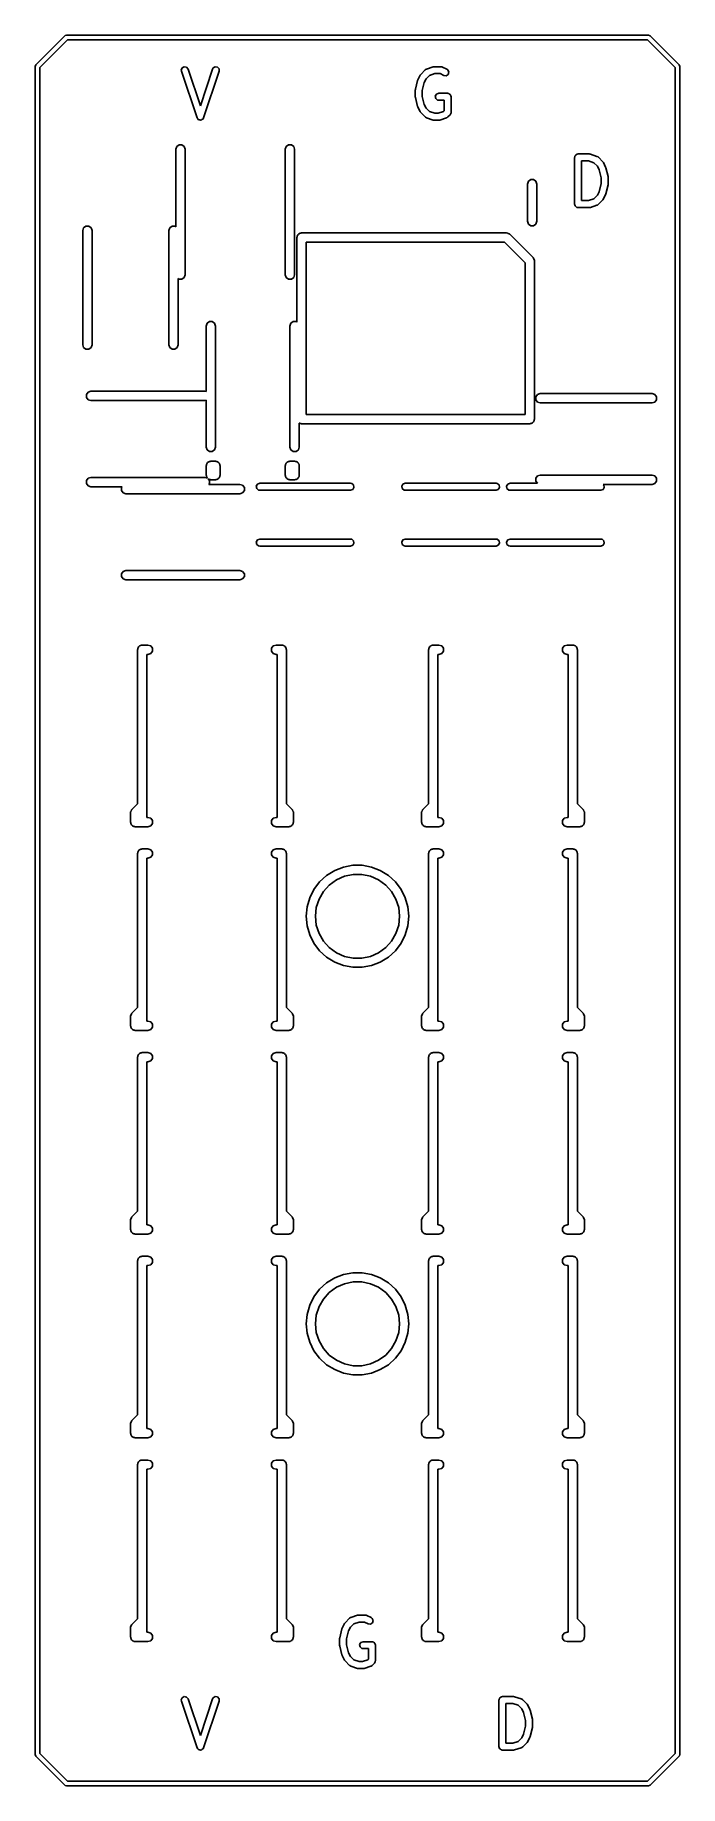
# Model space of a CAD drawing. Extents: x 93.1 to 106.9, y -113.8 to -76.2.
import ezdxf

# ---------------------------------------------------------------- set-up
doc = ezdxf.new("R2010")
doc.units = 0
doc.layers.add('BLACK', color=7, linetype='CONTINUOUS')

msp = doc.modelspace()

# ---------------------------------------------------------------- linework, layer by layer
at = {"layer": 'BLACK', "linetype": 'CONTINUOUS'}
for p, q in [((93.089645, -76.839645), (93.714644, -76.214645)), ((93.770711, -76.3), (93.175, -76.89571)), ((93.714644, -76.214645), (93.724999, -76.210355)), ((93.724999, -76.210355), (93.75, -76.2)), ((93.75, -76.2), (106.25, -76.2)), ((106.22929, -76.3), (93.770711, -76.3)), ((106.825, -76.89571), (106.22929, -76.3)), ((106.25, -76.2), (106.285355, -76.214645)), ((106.285355, -76.214645), (106.910355, -76.839644)), ((93.075, -76.875), (93.089645, -76.839645)), ((93.075, -113.125), (93.075, -76.875)), ((93.175, -76.89571), (93.175, -113.104289)), ((96.216695, -76.95277), (96.235552, -76.905059)), ((96.220516, -76.978536), (96.216695, -76.95277)), ((96.553849, -77.978536), (96.220516, -76.978536)), ((96.235552, -76.905059), (96.280666, -76.88063)), ((96.280666, -76.88063), (96.330927, -76.890916)), ((96.330927, -76.890916), (96.362818, -76.931102)), ((96.362818, -76.931102), (96.625, -77.717648)), ((96.625, -77.717648), (96.887182, -76.931102)), ((97.029484, -76.978536), (96.696151, -77.978536)), ((96.887182, -76.931102), (96.899584, -76.908197)), ((96.899584, -76.908197), (96.943297, -76.881342)), ((96.943297, -76.881342), (96.994045, -76.888867)), ((96.994045, -76.888867), (97.028083, -76.927253)), ((97.028083, -76.927253), (97.029484, -76.978536)), ((101.296013, -77.159373), (101.343632, -77.064135)), ((101.343632, -77.064135), (101.35699, -77.046124)), ((101.35699, -77.046124), (101.357681, -77.044643)), ((101.357681, -77.044643), (101.452919, -76.949405)), ((101.452919, -76.949405), (101.474256, -76.934464)), ((101.546466, -77.06799), (101.472353, -77.142103)), ((101.474256, -76.934464), (101.478724, -76.934073)), ((101.478724, -76.934073), (101.482235, -76.931287)), ((101.482235, -76.931287), (101.625091, -76.883668)), ((101.660979, -77.029819), (101.546466, -77.06799)), ((101.625091, -76.883668), (101.647271, -76.880378)), ((101.647271, -76.880378), (101.648809, -76.879819)), ((101.648809, -76.879819), (101.791666, -76.879819)), ((101.773961, -77.029819), (101.660979, -77.029819)), ((101.853363, -77.06952), (101.773961, -77.029819)), ((101.791666, -76.879819), (101.817318, -76.884342)), ((101.817318, -76.884342), (101.820753, -76.887224)), ((101.820753, -76.887224), (101.825207, -76.887737)), ((101.825207, -76.887737), (101.920445, -76.935356)), ((101.904329, -77.075385), (101.853363, -77.06952)), ((101.947142, -77.047119), (101.904329, -77.075385)), ((101.920445, -76.935356), (101.941366, -76.950873)), ((101.941366, -76.950873), (101.961769, -76.997944)), ((101.961769, -76.997944), (101.947142, -77.047119)), ((106.825, -113.104289), (106.825, -76.89571)), ((106.910355, -76.839644), (106.910355, -76.839645)), ((106.910355, -76.839645), (106.925, -76.875)), ((106.925, -76.875), (106.925, -113.125)), ((101.240476, -77.38339), (101.243075, -77.368648)), ((101.240476, -77.526247), (101.240476, -77.38339)), ((101.242715, -77.3652), (101.290334, -77.174724)), ((101.243075, -77.368648), (101.242715, -77.3652)), ((101.290334, -77.174724), (101.295606, -77.162901)), ((101.295606, -77.162901), (101.296013, -77.159373)), ((101.433859, -77.21909), (101.390476, -77.392624)), ((101.390476, -77.392624), (101.390476, -77.517013)), ((101.472353, -77.142103), (101.433859, -77.21909)), ((101.695838, -77.468794), (101.744047, -77.451247)), ((101.744047, -77.451247), (101.934523, -77.451247)), ((101.934523, -77.451247), (101.944264, -77.452964)), ((101.944264, -77.452964), (101.947547, -77.452386)), ((101.947547, -77.452386), (101.950432, -77.454052)), ((101.950432, -77.454052), (101.960175, -77.45577)), ((101.960175, -77.45577), (101.975102, -77.468295)), ((101.241661, -77.529504), (101.240476, -77.526247)), ((101.242715, -77.544437), (101.241661, -77.529504)), ((101.290334, -77.734913), (101.242715, -77.544437)), ((101.292322, -77.737857), (101.290334, -77.734913)), ((101.296013, -77.750264), (101.292322, -77.737857)), ((101.343632, -77.845502), (101.296013, -77.750264)), ((101.390476, -77.517013), (101.433859, -77.690547)), ((101.433859, -77.690547), (101.472353, -77.767534)), ((101.472353, -77.767534), (101.546466, -77.841648)), ((101.670186, -77.513223), (101.695838, -77.468794)), ((101.679095, -77.563747), (101.670186, -77.513223)), ((101.718395, -77.596724), (101.679095, -77.563747)), ((101.744047, -77.601247), (101.718395, -77.596724)), ((101.859523, -77.601247), (101.744047, -77.601247)), ((101.84639, -77.841647), (101.859523, -77.828514)), ((101.859523, -77.828514), (101.859523, -77.601247)), ((101.975102, -77.468295), (101.991976, -77.478038)), ((101.991976, -77.478038), (101.99429, -77.484396)), ((101.99429, -77.484396), (101.999475, -77.488747)), ((101.999475, -77.488747), (102.002859, -77.507938)), ((102.002859, -77.507938), (102.009523, -77.526247)), ((102.009523, -77.526247), (102.009523, -77.85958)), ((96.555191, -77.980227), (96.553849, -77.978536)), ((96.55525, -77.982386), (96.555191, -77.980227)), ((96.570999, -78.000147), (96.55525, -77.982386)), ((96.58574, -78.018722), (96.570999, -78.000147)), ((96.587853, -78.019154), (96.58574, -78.018722)), ((96.589287, -78.020771), (96.587853, -78.019154)), ((96.612757, -78.024251), (96.589287, -78.020771)), ((96.636001, -78.029008), (96.612757, -78.024251)), ((96.6379, -78.027979), (96.636001, -78.029008)), ((96.640036, -78.028296), (96.6379, -78.027979)), ((96.660249, -78.015877), (96.640036, -78.028296)), ((96.681115, -78.004579), (96.660249, -78.015877)), ((96.681908, -78.002571), (96.681115, -78.004579)), ((96.683748, -78.001441), (96.681908, -78.002571)), ((96.696151, -77.978536), (96.683748, -78.001441)), ((101.344818, -77.846625), (101.343632, -77.845502)), ((101.357681, -77.864994), (101.344818, -77.846625)), ((101.452919, -77.960233), (101.357681, -77.864994)), ((101.456983, -77.962128), (101.452919, -77.960233)), ((101.45933, -77.965948), (101.456983, -77.962128)), ((101.482235, -77.978351), (101.45933, -77.965948)), ((101.625091, -78.02597), (101.482235, -77.978351)), ((101.546466, -77.841648), (101.660979, -77.879819)), ((101.626726, -78.025925), (101.625091, -78.02597)), ((101.648809, -78.029819), (101.626726, -78.025925)), ((101.744047, -78.029819), (101.648809, -78.029819)), ((101.660979, -77.879819), (101.731877, -77.879819)), ((101.731877, -77.879819), (101.84639, -77.841647)), ((101.745585, -78.029258), (101.744047, -78.029819)), ((101.767764, -78.02597), (101.745585, -78.029258)), ((101.910621, -77.978351), (101.767764, -78.02597)), ((101.914132, -77.975563), (101.910621, -77.978351)), ((101.918601, -77.975173), (101.914132, -77.975563)), ((101.939938, -77.960232), (101.918601, -77.975173)), ((101.987556, -77.912613), (101.939938, -77.960232)), ((101.994474, -77.897775), (101.987556, -77.912613)), ((102.005, -77.885232), (101.994474, -77.897775)), ((102.007843, -77.869104), (102.005, -77.885232)), ((102.009237, -77.866116), (102.007843, -77.869104)), ((102.009523, -77.85958), (102.008714, -77.864165)), ((102.008714, -77.864165), (102.009237, -77.866116)), ((96.119098, -78.591221), (96.169098, -78.554894)), ((96.169098, -78.554894), (96.230902, -78.554894)), ((96.230902, -78.554894), (96.280902, -78.591221)), ((98.469098, -78.591221), (98.519098, -78.554894)), ((98.519098, -78.554894), (98.580902, -78.554894)), ((98.580902, -78.554894), (98.630902, -78.591221)), ((96.1, -78.65), (96.119098, -78.591221)), ((96.1, -80.318769), (96.1, -78.65)), ((96.280902, -78.591221), (96.3, -78.65)), ((96.3, -78.65), (96.3, -81.35)), ((98.45, -78.65), (98.469098, -78.591221)), ((98.45, -81.35), (98.45, -78.65)), ((98.630902, -78.591221), (98.65, -78.65)), ((98.65, -78.65), (98.65, -81.35)), ((104.663095, -78.829819), (104.664812, -78.820077)), ((104.663095, -79.829819), (104.663095, -78.829819)), ((104.664234, -78.816795), (104.6659, -78.813909)), ((104.664812, -78.820077), (104.664234, -78.816795)), ((104.6659, -78.813909), (104.667618, -78.804167)), ((104.667618, -78.804167), (104.680143, -78.789239)), ((104.680143, -78.789239), (104.689886, -78.772366)), ((104.689886, -78.772366), (104.696244, -78.770051)), ((104.696244, -78.770051), (104.700595, -78.764867)), ((104.700595, -78.764867), (104.719786, -78.761482)), ((104.719786, -78.761482), (104.738095, -78.754819)), ((104.738095, -78.754819), (104.97619, -78.754819)), ((104.96402, -78.904819), (104.813095, -78.904819)), ((104.813095, -78.904819), (104.813095, -79.754819)), ((105.078533, -78.94299), (104.96402, -78.904819)), ((104.97619, -78.754819), (104.998272, -78.758712)), ((104.998272, -78.758712), (104.999907, -78.758668)), ((104.999907, -78.758668), (105.142764, -78.806287)), ((105.152646, -79.017103), (105.078533, -78.94299)), ((105.142764, -78.806287), (105.165669, -78.818689)), ((105.165669, -78.818689), (105.168016, -78.82251)), ((105.168016, -78.82251), (105.17208, -78.824405)), ((105.17208, -78.824405), (105.267318, -78.919643)), ((105.267318, -78.919643), (105.28018, -78.938011)), ((105.28018, -78.938011), (105.281367, -78.939135)), ((105.281367, -78.939135), (105.328986, -79.034373)), ((103.669098, -79.341221), (103.719098, -79.304894)), ((103.719098, -79.304894), (103.780902, -79.304894)), ((103.780902, -79.304894), (103.830902, -79.341221)), ((105.191139, -79.09409), (105.152646, -79.017103)), ((105.234523, -79.267624), (105.191139, -79.09409)), ((105.234523, -79.392013), (105.234523, -79.267624)), ((105.328986, -79.034373), (105.332676, -79.046779)), ((105.332676, -79.046779), (105.334665, -79.049724)), ((105.334665, -79.049724), (105.382284, -79.2402)), ((105.382284, -79.2402), (105.383337, -79.255132)), ((105.383337, -79.255132), (105.384523, -79.25839)), ((105.384523, -79.25839), (105.384523, -79.401247)), ((103.65, -79.4), (103.669098, -79.341221)), ((103.65, -80.2), (103.65, -79.4)), ((103.830902, -79.341221), (103.85, -79.4)), ((103.85, -79.4), (103.85, -80.2)), ((105.078533, -79.716647), (105.152645, -79.642534)), ((105.152645, -79.642534), (105.191139, -79.565547)), ((105.191139, -79.565547), (105.234523, -79.392013)), ((105.328986, -79.625264), (105.281367, -79.720502)), ((105.329392, -79.621735), (105.328986, -79.625264)), ((105.334665, -79.609913), (105.329392, -79.621735)), ((105.382284, -79.419437), (105.334665, -79.609913)), ((105.384523, -79.401247), (105.381923, -79.415988)), ((105.381923, -79.415988), (105.382284, -79.419437)), ((104.669758, -79.848127), (104.663095, -79.829819)), ((104.673143, -79.867319), (104.669758, -79.848127)), ((104.678327, -79.871669), (104.673143, -79.867319)), ((104.680642, -79.878028), (104.678327, -79.871669)), ((104.697515, -79.88777), (104.680642, -79.878028)), ((104.712443, -79.900296), (104.697515, -79.88777)), ((104.722185, -79.902013), (104.712443, -79.900296)), ((104.725071, -79.90368), (104.722185, -79.902013)), ((104.728353, -79.903101), (104.725071, -79.90368)), ((104.738095, -79.904819), (104.728353, -79.903101)), ((104.97619, -79.904819), (104.738095, -79.904819)), ((104.813095, -79.754819), (104.96402, -79.754819)), ((104.96402, -79.754819), (105.078533, -79.716647)), ((104.977728, -79.904258), (104.97619, -79.904819)), ((104.999907, -79.90097), (104.977728, -79.904258)), ((105.142764, -79.853351), (104.999907, -79.90097)), ((105.146276, -79.850563), (105.142764, -79.853351)), ((105.150743, -79.850173), (105.146276, -79.850563)), ((105.17208, -79.835233), (105.150743, -79.850173)), ((105.267319, -79.739993), (105.17208, -79.835233)), ((105.26801, -79.73851), (105.267319, -79.739993)), ((105.281367, -79.720502), (105.26801, -79.73851)), ((94.1, -80.4), (94.119098, -80.341221)), ((94.1, -82.85), (94.1, -80.4)), ((94.119098, -80.341221), (94.169098, -80.304894)), ((94.169098, -80.304894), (94.230902, -80.304894)), ((94.230902, -80.304894), (94.280902, -80.341221)), ((94.280902, -80.341221), (94.3, -80.4)), ((94.3, -80.4), (94.3, -82.85)), ((95.95, -80.4), (95.969098, -80.341221)), ((95.95, -82.85), (95.95, -80.4)), ((95.969098, -80.341221), (96.019098, -80.304894)), ((96.019098, -80.304894), (96.080902, -80.304894)), ((96.080902, -80.304894), (96.1, -80.318769)), ((98.756284, -80.464203), (98.769098, -80.454894)), ((98.769098, -80.454894), (98.784937, -80.454894)), ((98.784937, -80.454894), (98.8, -80.45)), ((98.8, -80.45), (103.2, -80.45)), ((103.2, -80.45), (103.207673, -80.452493)), ((103.207673, -80.452493), (103.215643, -80.451231)), ((103.215643, -80.451231), (103.236507, -80.461861)), ((103.236507, -80.461861), (103.258779, -80.469098)), ((103.669098, -80.258779), (103.65, -80.2)), ((103.719098, -80.295106), (103.669098, -80.258779)), ((103.780902, -80.295106), (103.719098, -80.295106)), ((103.830902, -80.258779), (103.780902, -80.295106)), ((103.85, -80.2), (103.830902, -80.258779)), ((98.7, -80.55), (98.704894, -80.534937)), ((98.7, -82.368769), (98.7, -80.55)), ((98.704894, -80.519098), (98.714203, -80.506284)), ((98.704894, -80.534937), (98.704894, -80.519098)), ((98.714203, -80.506284), (98.719098, -80.491221)), ((98.719098, -80.491221), (98.731911, -80.481911)), ((98.731911, -80.481911), (98.741221, -80.469098)), ((98.741221, -80.469098), (98.756284, -80.464203)), ((98.9, -80.65), (98.9, -84.35)), ((103.158578, -80.65), (98.9, -80.65)), ((103.6, -81.091422), (103.158578, -80.65)), ((103.258779, -80.469098), (103.263521, -80.475626)), ((103.263521, -80.475626), (103.270711, -80.479289)), ((103.270711, -80.479289), (103.770711, -80.979289)), ((103.6, -84.35), (103.6, -81.091422)), ((103.770711, -80.979289), (103.774374, -80.986478)), ((103.774374, -80.986478), (103.780902, -80.991221)), ((103.780902, -80.991221), (103.788137, -81.013489)), ((103.788137, -81.013489), (103.79877, -81.034357)), ((103.79877, -81.034357), (103.797507, -81.042328)), ((103.797507, -81.042328), (103.8, -81.05)), ((103.8, -81.05), (103.8, -84.45)), ((96.169098, -81.445106), (96.15, -81.43123)), ((96.15, -81.43123), (96.15, -82.85)), ((96.230902, -81.445106), (96.169098, -81.445106)), ((96.280902, -81.408779), (96.230902, -81.445106)), ((96.3, -81.35), (96.280902, -81.408779)), ((98.469098, -81.408779), (98.45, -81.35)), ((98.519098, -81.445106), (98.469098, -81.408779)), ((98.580902, -81.445106), (98.519098, -81.445106)), ((98.630902, -81.408779), (98.580902, -81.445106)), ((98.65, -81.35), (98.630902, -81.408779)), ((96.75, -82.45), (96.769098, -82.391221)), ((96.75, -83.858122), (96.75, -82.45)), ((96.769098, -82.391221), (96.819098, -82.354894)), ((96.819098, -82.354894), (96.880902, -82.354894)), ((96.880902, -82.354894), (96.930902, -82.391221)), ((96.930902, -82.391221), (96.95, -82.45)), ((96.95, -82.45), (96.95, -85.05)), ((98.55, -82.45), (98.569098, -82.391221)), ((98.55, -85.05), (98.55, -82.45)), ((98.569098, -82.391221), (98.619098, -82.354894)), ((98.619098, -82.354894), (98.680902, -82.354894)), ((98.680902, -82.354894), (98.7, -82.368769)), ((94.119098, -82.908779), (94.1, -82.85)), ((94.169098, -82.945106), (94.119098, -82.908779)), ((94.230902, -82.945106), (94.169098, -82.945106)), ((94.280902, -82.908779), (94.230902, -82.945106)), ((94.3, -82.85), (94.280902, -82.908779)), ((95.969098, -82.908779), (95.95, -82.85)), ((96.019098, -82.945106), (95.969098, -82.908779)), ((96.080902, -82.945106), (96.019098, -82.945106)), ((96.130902, -82.908779), (96.080902, -82.945106)), ((96.15, -82.85), (96.130902, -82.908779)), ((94.179894, -83.919098), (94.216221, -83.869098)), ((94.179894, -83.980902), (94.179894, -83.919098)), ((94.216221, -84.030902), (94.179894, -83.980902)), ((94.216221, -83.869098), (94.275, -83.85)), ((94.275, -84.05), (94.216221, -84.030902)), ((94.275, -83.85), (96.725, -83.85)), ((96.725, -84.05), (94.275, -84.05)), ((96.725, -83.85), (96.75, -83.858122)), ((96.75, -84.041877), (96.725, -84.05)), ((96.75, -85.05), (96.75, -84.041877)), ((103.829894, -83.969098), (103.866221, -83.919098)), ((103.829894, -84.030902), (103.829894, -83.969098)), ((103.866221, -84.080902), (103.829894, -84.030902)), ((103.866221, -83.919098), (103.925, -83.9)), ((103.925, -84.1), (103.866221, -84.080902)), ((103.925, -83.9), (106.325, -83.9)), ((106.325, -84.1), (103.925, -84.1)), ((106.325, -83.9), (106.383779, -83.919098)), ((106.383779, -84.080902), (106.325, -84.1)), ((106.383779, -83.919098), (106.420106, -83.969098)), ((106.420106, -84.030902), (106.383779, -84.080902)), ((106.420106, -83.969098), (106.420106, -84.030902)), ((98.756284, -84.535796), (98.75, -84.533754)), ((98.75, -84.533754), (98.75, -85.05)), ((98.769098, -84.545106), (98.756284, -84.535796)), ((98.784937, -84.545106), (98.769098, -84.545106)), ((98.8, -84.55), (98.784937, -84.545106)), ((103.7, -84.55), (98.8, -84.55)), ((98.9, -84.35), (103.6, -84.35)), ((103.715063, -84.545106), (103.7, -84.55)), ((103.730902, -84.545106), (103.715063, -84.545106)), ((103.743715, -84.535796), (103.730902, -84.545106)), ((103.758779, -84.530902), (103.743715, -84.535796)), ((103.768088, -84.518088), (103.758779, -84.530902)), ((103.780902, -84.508779), (103.768088, -84.518088)), ((103.785796, -84.493715), (103.780902, -84.508779)), ((103.795106, -84.480902), (103.785796, -84.493715)), ((103.8, -84.45), (103.795106, -84.465062)), ((103.795106, -84.465062), (103.795106, -84.480902)), ((96.769098, -85.108779), (96.75, -85.05)), ((96.819098, -85.145106), (96.769098, -85.108779)), ((96.880902, -85.145106), (96.819098, -85.145106)), ((96.834937, -85.354894), (96.85, -85.35)), ((96.85, -85.35), (96.95, -85.35)), ((96.930902, -85.108779), (96.880902, -85.145106)), ((96.95, -85.05), (96.930902, -85.108779)), ((96.95, -85.35), (96.965063, -85.354894)), ((98.534937, -85.354894), (98.55, -85.35)), ((98.569098, -85.108779), (98.55, -85.05)), ((98.55, -85.35), (98.65, -85.35)), ((98.619098, -85.145106), (98.569098, -85.108779)), ((98.680902, -85.145106), (98.619098, -85.145106)), ((98.65, -85.35), (98.665063, -85.354894)), ((98.730902, -85.108779), (98.680902, -85.145106)), ((98.75, -85.05), (98.730902, -85.108779)), ((94.179894, -85.769098), (94.216221, -85.719098)), ((94.216221, -85.719098), (94.275, -85.7)), ((94.275, -85.7), (96.725, -85.7)), ((96.725, -85.7), (96.782294, -85.718615)), ((96.75, -85.45), (96.754894, -85.434937)), ((96.75, -85.65), (96.75, -85.45)), ((96.754894, -85.665062), (96.75, -85.65)), ((96.754894, -85.419098), (96.764203, -85.406284)), ((96.754894, -85.434937), (96.754894, -85.419098)), ((96.754894, -85.680902), (96.754894, -85.665062)), ((96.764203, -85.693715), (96.754894, -85.680902)), ((96.764203, -85.406284), (96.769098, -85.391221)), ((96.769098, -85.708779), (96.764203, -85.693715)), ((96.769098, -85.391221), (96.781911, -85.381911)), ((96.781911, -85.718088), (96.769098, -85.708779)), ((96.781911, -85.381911), (96.791221, -85.369098)), ((96.782294, -85.718615), (96.781911, -85.718088)), ((96.791221, -85.369098), (96.806284, -85.364203)), ((96.806284, -85.364203), (96.819098, -85.354894)), ((96.819098, -85.354894), (96.834937, -85.354894)), ((96.965063, -85.354894), (96.980902, -85.354894)), ((96.980902, -85.354894), (96.993715, -85.364203)), ((96.993715, -85.364203), (97.008779, -85.369098)), ((97.008779, -85.369098), (97.018088, -85.381911)), ((97.018088, -85.718088), (97.008779, -85.730902)), ((97.018088, -85.381911), (97.030902, -85.391221)), ((97.030902, -85.708779), (97.018088, -85.718088)), ((97.030902, -85.391221), (97.035796, -85.406284)), ((97.035796, -85.693715), (97.030902, -85.708779)), ((97.035796, -85.406284), (97.045106, -85.419098)), ((97.045106, -85.680902), (97.035796, -85.693715)), ((97.045106, -85.419098), (97.045106, -85.434937)), ((97.045106, -85.434937), (97.05, -85.45)), ((97.05, -85.65), (97.045106, -85.665062)), ((97.045106, -85.665062), (97.045106, -85.680902)), ((97.05, -85.45), (97.05, -85.65)), ((98.45, -85.45), (98.454894, -85.434937)), ((98.45, -85.65), (98.45, -85.45)), ((98.454894, -85.665062), (98.45, -85.65)), ((98.454894, -85.419098), (98.464203, -85.406284)), ((98.454894, -85.434937), (98.454894, -85.419098)), ((98.454894, -85.680902), (98.454894, -85.665062)), ((98.464203, -85.693715), (98.454894, -85.680902)), ((98.464203, -85.406284), (98.469098, -85.391221)), ((98.469098, -85.708779), (98.464203, -85.693715)), ((98.469098, -85.391221), (98.481911, -85.381911)), ((98.481911, -85.718088), (98.469098, -85.708779)), ((98.481911, -85.381911), (98.491221, -85.369098)), ((98.491221, -85.730902), (98.481911, -85.718088)), ((98.491221, -85.369098), (98.506284, -85.364203)), ((98.506284, -85.364203), (98.519098, -85.354894)), ((98.519098, -85.354894), (98.534937, -85.354894)), ((98.665063, -85.354894), (98.680902, -85.354894)), ((98.680902, -85.354894), (98.693715, -85.364203)), ((98.693715, -85.364203), (98.708779, -85.369098)), ((98.708779, -85.369098), (98.718088, -85.381911)), ((98.718088, -85.718088), (98.708779, -85.730902)), ((98.718088, -85.381911), (98.730902, -85.391221)), ((98.730902, -85.708779), (98.718088, -85.718088)), ((98.730902, -85.391221), (98.735796, -85.406284)), ((98.735796, -85.693715), (98.730902, -85.708779)), ((98.735796, -85.406284), (98.745106, -85.419098)), ((98.745106, -85.680902), (98.735796, -85.693715)), ((98.745106, -85.419098), (98.745106, -85.434937)), ((98.745106, -85.434937), (98.75, -85.45)), ((98.75, -85.65), (98.745106, -85.665062)), ((98.745106, -85.665062), (98.745106, -85.680902)), ((98.75, -85.45), (98.75, -85.65)), ((103.829894, -85.719098), (103.866221, -85.669098)), ((103.829894, -85.780902), (103.829894, -85.719098)), ((103.866221, -85.669098), (103.925, -85.65)), ((103.925, -85.65), (106.325, -85.65)), ((106.325, -85.65), (106.383779, -85.669098)), ((106.383779, -85.669098), (106.420106, -85.719098)), ((106.420106, -85.719098), (106.420106, -85.780902)), ((94.179894, -85.830902), (94.179894, -85.769098)), ((94.216221, -85.880902), (94.179894, -85.830902)), ((94.275, -85.9), (94.216221, -85.880902)), ((94.943769, -85.9), (94.275, -85.9)), ((94.929894, -85.919098), (94.943769, -85.9)), ((94.929894, -85.980902), (94.929894, -85.919098)), ((94.966221, -86.030902), (94.929894, -85.980902)), ((95.025, -86.05), (94.966221, -86.030902)), ((97.475, -86.05), (95.025, -86.05)), ((96.806284, -85.735796), (96.792705, -85.731384)), ((96.792705, -85.731384), (96.820106, -85.769098)), ((96.820106, -85.830902), (96.806231, -85.85)), ((96.806231, -85.85), (97.475, -85.85)), ((96.819098, -85.745106), (96.806284, -85.735796)), ((96.834937, -85.745106), (96.819098, -85.745106)), ((96.820106, -85.769098), (96.820106, -85.830902)), ((96.85, -85.75), (96.834937, -85.745106)), ((96.95, -85.75), (96.85, -85.75)), ((96.965063, -85.745106), (96.95, -85.75)), ((96.980902, -85.745106), (96.965063, -85.745106)), ((96.993715, -85.735796), (96.980902, -85.745106)), ((97.008779, -85.730902), (96.993715, -85.735796)), ((97.475, -85.85), (97.533779, -85.869098)), ((97.533779, -86.030902), (97.475, -86.05)), ((97.533779, -85.869098), (97.570106, -85.919098)), ((97.570106, -85.980902), (97.533779, -86.030902)), ((97.570106, -85.919098), (97.570106, -85.980902)), ((97.826139, -85.886976), (97.851791, -85.842547)), ((97.835048, -85.9375), (97.826139, -85.886976)), ((97.874348, -85.970477), (97.835048, -85.9375)), ((97.851791, -85.842547), (97.9, -85.825)), ((97.9, -85.975), (97.874348, -85.970477)), ((97.9, -85.825), (99.85, -85.825)), ((99.85, -85.975), (97.9, -85.975)), ((98.506284, -85.735796), (98.491221, -85.730902)), ((98.519098, -85.745106), (98.506284, -85.735796)), ((98.534937, -85.745106), (98.519098, -85.745106)), ((98.55, -85.75), (98.534937, -85.745106)), ((98.65, -85.75), (98.55, -85.75)), ((98.665063, -85.745106), (98.65, -85.75)), ((98.680902, -85.745106), (98.665063, -85.745106)), ((98.693715, -85.735796), (98.680902, -85.745106)), ((98.708779, -85.730902), (98.693715, -85.735796)), ((99.85, -85.825), (99.875652, -85.829523)), ((99.898209, -85.957453), (99.85, -85.975)), ((99.875652, -85.829523), (99.914952, -85.8625)), ((99.923861, -85.913024), (99.898209, -85.957453)), ((99.914952, -85.8625), (99.923861, -85.913024)), ((100.951139, -85.886976), (100.976791, -85.842547)), ((100.960048, -85.9375), (100.951139, -85.886976)), ((100.999348, -85.970477), (100.960048, -85.9375)), ((100.976791, -85.842547), (101.025, -85.825)), ((101.025, -85.975), (100.999348, -85.970477)), ((101.025, -85.825), (102.975, -85.825)), ((102.975, -85.975), (101.025, -85.975)), ((102.975, -85.825), (103.000652, -85.829523)), ((103.023209, -85.957453), (102.975, -85.975)), ((103.000652, -85.829523), (103.039952, -85.8625)), ((103.048861, -85.913024), (103.023209, -85.957453)), ((103.039952, -85.8625), (103.048861, -85.913024)), ((103.201139, -85.886976), (103.226791, -85.842547)), ((103.210048, -85.9375), (103.201139, -85.886976)), ((103.249348, -85.970477), (103.210048, -85.9375)), ((103.226791, -85.842547), (103.275, -85.825)), ((103.275, -85.975), (103.249348, -85.970477)), ((103.275, -85.825), (103.861933, -85.825)), ((105.225, -85.975), (103.275, -85.975)), ((103.861933, -85.825), (103.829894, -85.780902)), ((105.273209, -85.957453), (105.225, -85.975)), ((105.298861, -85.913024), (105.273209, -85.957453)), ((106.325, -85.85), (105.275055, -85.85)), ((105.275055, -85.85), (105.289952, -85.8625)), ((105.289952, -85.8625), (105.298861, -85.913024)), ((106.383779, -85.830902), (106.325, -85.85)), ((106.420106, -85.780902), (106.383779, -85.830902)), ((97.826139, -87.086976), (97.851791, -87.042547)), ((97.835048, -87.1375), (97.826139, -87.086976)), ((97.874348, -87.170477), (97.835048, -87.1375)), ((97.851791, -87.042547), (97.9, -87.025)), ((97.9, -87.175), (97.874348, -87.170477)), ((97.9, -87.025), (99.85, -87.025)), ((99.85, -87.175), (97.9, -87.175)), ((99.85, -87.025), (99.875652, -87.029523)), ((99.898209, -87.157453), (99.85, -87.175)), ((99.875652, -87.029523), (99.914952, -87.0625)), ((99.923861, -87.113024), (99.898209, -87.157453)), ((99.914952, -87.0625), (99.923861, -87.113024)), ((100.951139, -87.086976), (100.976791, -87.042547)), ((100.960048, -87.1375), (100.951139, -87.086976)), ((100.999348, -87.170477), (100.960048, -87.1375)), ((100.976791, -87.042547), (101.025, -87.025)), ((101.025, -87.175), (100.999348, -87.170477)), ((101.025, -87.025), (102.975, -87.025)), ((102.975, -87.175), (101.025, -87.175)), ((102.975, -87.025), (103.000652, -87.029523)), ((103.023209, -87.157453), (102.975, -87.175)), ((103.000652, -87.029523), (103.039952, -87.0625)), ((103.048861, -87.113024), (103.023209, -87.157453)), ((103.039952, -87.0625), (103.048861, -87.113024)), ((103.201139, -87.086976), (103.226791, -87.042547)), ((103.210048, -87.1375), (103.201139, -87.086976)), ((103.249348, -87.170477), (103.210048, -87.1375)), ((103.226791, -87.042547), (103.275, -87.025)), ((103.275, -87.175), (103.249348, -87.170477)), ((103.275, -87.025), (105.225, -87.025)), ((105.225, -87.175), (103.275, -87.175)), ((105.225, -87.025), (105.250652, -87.029523)), ((105.273209, -87.157453), (105.225, -87.175)), ((105.250652, -87.029523), (105.289952, -87.0625)), ((105.298861, -87.113024), (105.273209, -87.157453)), ((105.289952, -87.0625), (105.298861, -87.113024)), ((94.929894, -87.769098), (94.966221, -87.719098)), ((94.929894, -87.830902), (94.929894, -87.769098)), ((94.966221, -87.880902), (94.929894, -87.830902)), ((94.966221, -87.719098), (95.025, -87.7)), ((95.025, -87.9), (94.966221, -87.880902)), ((95.025, -87.7), (97.475, -87.7)), ((97.475, -87.9), (95.025, -87.9)), ((97.475, -87.7), (97.533779, -87.719098)), ((97.533779, -87.880902), (97.475, -87.9)), ((97.533779, -87.719098), (97.570106, -87.769098)), ((97.570106, -87.830902), (97.533779, -87.880902)), ((97.570106, -87.769098), (97.570106, -87.830902)), ((95.275, -89.4), (95.279894, -89.384937)), ((95.275, -92.708578), (95.275, -89.4)), ((95.279894, -89.369098), (95.289203, -89.356284)), ((95.279894, -89.384937), (95.279894, -89.369098)), ((95.289203, -89.356284), (95.294098, -89.341221)), ((95.294098, -89.341221), (95.306911, -89.331911)), ((95.306911, -89.331911), (95.316221, -89.319098)), ((95.316221, -89.319098), (95.331284, -89.314203)), ((95.331284, -89.314203), (95.344098, -89.304894)), ((95.344098, -89.304894), (95.359937, -89.304894)), ((95.359937, -89.304894), (95.375, -89.3)), ((95.375, -89.3), (95.5, -89.3)), ((95.5, -89.3), (95.558779, -89.319098)), ((95.558779, -89.480902), (95.5, -89.5)), ((95.558779, -89.319098), (95.595106, -89.369098)), ((95.595106, -89.430902), (95.558779, -89.480902)), ((95.595106, -89.369098), (95.595106, -89.430902)), ((98.154894, -89.369098), (98.191221, -89.319098)), ((98.154894, -89.430902), (98.154894, -89.369098)), ((98.191221, -89.480902), (98.154894, -89.430902)), ((98.191221, -89.319098), (98.25, -89.3)), ((98.25, -89.5), (98.191221, -89.480902)), ((98.25, -89.3), (98.375, -89.3)), ((98.375, -89.3), (98.390063, -89.304894)), ((98.390063, -89.304894), (98.405902, -89.304894)), ((98.405902, -89.304894), (98.418715, -89.314203)), ((98.418715, -89.314203), (98.433779, -89.319098)), ((98.433779, -89.319098), (98.443088, -89.331911)), ((98.443088, -89.331911), (98.455902, -89.341221)), ((98.455902, -89.341221), (98.460796, -89.356284)), ((98.460796, -89.356284), (98.470106, -89.369098)), ((98.470106, -89.369098), (98.470106, -89.384937)), ((98.470106, -89.384937), (98.475, -89.4)), ((98.475, -89.4), (98.475, -92.708579)), ((101.525, -89.4), (101.529894, -89.384937)), ((101.525, -92.708578), (101.525, -89.4)), ((101.529894, -89.369098), (101.539203, -89.356284)), ((101.529894, -89.384937), (101.529894, -89.369098)), ((101.539203, -89.356284), (101.544098, -89.341221)), ((101.544098, -89.341221), (101.556911, -89.331911)), ((101.556911, -89.331911), (101.566221, -89.319098)), ((101.566221, -89.319098), (101.581284, -89.314203)), ((101.581284, -89.314203), (101.594098, -89.304894)), ((101.594098, -89.304894), (101.609937, -89.304894)), ((101.609937, -89.304894), (101.625, -89.3)), ((101.625, -89.3), (101.75, -89.3)), ((101.75, -89.3), (101.808779, -89.319098)), ((101.808779, -89.480902), (101.75, -89.5)), ((101.808779, -89.319098), (101.845106, -89.369098)), ((101.845106, -89.430902), (101.808779, -89.480902)), ((101.845106, -89.369098), (101.845106, -89.430902)), ((104.404894, -89.369098), (104.441221, -89.319098)), ((104.404894, -89.430902), (104.404894, -89.369098)), ((104.441221, -89.480902), (104.404894, -89.430902)), ((104.441221, -89.319098), (104.5, -89.3)), ((104.5, -89.5), (104.441221, -89.480902)), ((104.5, -89.3), (104.625, -89.3)), ((104.625, -89.3), (104.640063, -89.304894)), ((104.640063, -89.304894), (104.655902, -89.304894)), ((104.655902, -89.304894), (104.668715, -89.314203)), ((104.668715, -89.314203), (104.683779, -89.319098)), ((104.683779, -89.319098), (104.693088, -89.331911)), ((104.693088, -89.331911), (104.705902, -89.341221)), ((104.705902, -89.341221), (104.710796, -89.356284)), ((104.710796, -89.356284), (104.720106, -89.369098)), ((104.720106, -89.369098), (104.720106, -89.384937)), ((104.720106, -89.384937), (104.725, -89.4)), ((104.725, -89.4), (104.725, -92.708579)), ((95.5, -89.5), (95.475, -89.5)), ((95.475, -89.5), (95.475, -92.75)), ((98.275, -89.5), (98.25, -89.5)), ((98.275, -92.75), (98.275, -89.5)), ((101.75, -89.5), (101.725, -89.5)), ((101.725, -89.5), (101.725, -92.75)), ((104.525, -89.5), (104.5, -89.5)), ((104.525, -92.75), (104.525, -89.5)), ((95.126231, -92.884358), (95.136861, -92.863494)), ((95.136861, -92.863494), (95.144098, -92.841222)), ((95.144098, -92.841222), (95.150626, -92.836478)), ((95.150626, -92.836478), (95.154289, -92.829291)), ((95.154289, -92.829291), (95.275, -92.708578)), ((95.475, -92.75), (95.475, -93.000001)), ((98.275, -93.000001), (98.275, -92.75)), ((98.475, -92.708579), (98.595711, -92.829291)), ((98.595711, -92.829291), (98.599373, -92.836478)), ((98.599373, -92.836478), (98.605902, -92.841222)), ((98.605902, -92.841222), (98.613137, -92.863491)), ((98.613137, -92.863491), (98.62377, -92.884358)), ((101.376231, -92.884358), (101.386861, -92.863494)), ((101.386861, -92.863494), (101.394098, -92.841222)), ((101.394098, -92.841222), (101.400626, -92.836478)), ((101.400626, -92.836478), (101.404289, -92.829291)), ((101.404289, -92.829291), (101.525, -92.708578)), ((101.725, -92.75), (101.725, -93.000001)), ((104.525, -93.000001), (104.525, -92.75)), ((104.725, -92.708579), (104.845711, -92.829291)), ((104.845711, -92.829291), (104.849373, -92.836478)), ((104.849373, -92.836478), (104.855902, -92.841222)), ((104.855902, -92.841222), (104.863137, -92.863491)), ((104.863137, -92.863491), (104.87377, -92.884358)), ((95.125, -92.900001), (95.127493, -92.892327)), ((95.125, -93.1), (95.125, -92.900001)), ((95.129894, -93.115062), (95.125, -93.1)), ((95.127493, -92.892327), (95.126231, -92.884358)), ((95.129894, -93.130901), (95.129894, -93.115062)), ((95.139203, -93.143715), (95.129894, -93.130901)), ((95.144098, -93.158779), (95.139203, -93.143715)), ((95.15691, -93.168087), (95.144098, -93.158779)), ((95.16622, -93.180902), (95.15691, -93.168087)), ((95.181284, -93.185796), (95.16622, -93.180902)), ((95.194098, -93.195106), (95.181284, -93.185796)), ((95.209936, -93.195106), (95.194098, -93.195106)), ((95.224999, -93.2), (95.209936, -93.195106)), ((95.374999, -93.200001), (95.224999, -93.2)), ((95.375, -93.200001), (95.374999, -93.2)), ((95.374999, -93.2), (95.374999, -93.200001)), ((95.5, -93.200001), (95.375, -93.200001)), ((95.475, -93.000001), (95.5, -93.000001)), ((95.5, -93.000001), (95.558779, -93.019099)), ((95.558779, -93.180903), (95.5, -93.200001)), ((95.558779, -93.019099), (95.595106, -93.069099)), ((95.595106, -93.130903), (95.558779, -93.180903)), ((95.595106, -93.069099), (95.595106, -93.130903)), ((98.154894, -93.069099), (98.191221, -93.019099)), ((98.154894, -93.130903), (98.154894, -93.069099)), ((98.191221, -93.180903), (98.154894, -93.130903)), ((98.191221, -93.019099), (98.25, -93.000001)), ((98.25, -93.200001), (98.191221, -93.180903)), ((98.25, -93.000001), (98.275, -93.000001)), ((98.375, -93.200001), (98.25, -93.200001)), ((98.375001, -93.200001), (98.375, -93.2)), ((98.375, -93.2), (98.375, -93.200001)), ((98.525001, -93.2), (98.375001, -93.200001)), ((98.540064, -93.195106), (98.525001, -93.2)), ((98.555902, -93.195106), (98.540064, -93.195106)), ((98.568715, -93.185796), (98.555902, -93.195106)), ((98.58378, -93.180902), (98.568715, -93.185796)), ((98.593089, -93.168087), (98.58378, -93.180902)), ((98.605902, -93.158779), (98.593089, -93.168087)), ((98.610796, -93.143715), (98.605902, -93.158779)), ((98.620106, -93.130901), (98.610796, -93.143715)), ((98.625, -93.1), (98.620106, -93.115062)), ((98.620106, -93.115062), (98.620106, -93.130901)), ((98.62377, -92.884358), (98.622507, -92.892329)), ((98.622507, -92.892329), (98.625, -92.900001)), ((98.625, -92.900001), (98.625, -93.1)), ((101.375, -92.900001), (101.377493, -92.892327)), ((101.375, -93.1), (101.375, -92.900001)), ((101.379894, -93.115062), (101.375, -93.1)), ((101.377493, -92.892327), (101.376231, -92.884358)), ((101.379894, -93.130901), (101.379894, -93.115062)), ((101.389203, -93.143715), (101.379894, -93.130901)), ((101.394098, -93.158779), (101.389203, -93.143715)), ((101.40691, -93.168087), (101.394098, -93.158779)), ((101.41622, -93.180902), (101.40691, -93.168087)), ((101.431284, -93.185796), (101.41622, -93.180902)), ((101.444098, -93.195106), (101.431284, -93.185796)), ((101.459936, -93.195106), (101.444098, -93.195106)), ((101.474999, -93.2), (101.459936, -93.195106)), ((101.624999, -93.200001), (101.474999, -93.2)), ((101.625, -93.200001), (101.624999, -93.2)), ((101.624999, -93.2), (101.624999, -93.200001)), ((101.75, -93.200001), (101.625, -93.200001)), ((101.725, -93.000001), (101.75, -93.000001)), ((101.75, -93.000001), (101.808779, -93.019099)), ((101.808779, -93.180903), (101.75, -93.200001)), ((101.808779, -93.019099), (101.845106, -93.069099)), ((101.845106, -93.130903), (101.808779, -93.180903)), ((101.845106, -93.069099), (101.845106, -93.130903)), ((104.404894, -93.069099), (104.441221, -93.019099)), ((104.404894, -93.130903), (104.404894, -93.069099)), ((104.441221, -93.180903), (104.404894, -93.130903)), ((104.441221, -93.019099), (104.5, -93.000001)), ((104.5, -93.200001), (104.441221, -93.180903)), ((104.5, -93.000001), (104.525, -93.000001)), ((104.625, -93.200001), (104.5, -93.200001)), ((104.625001, -93.200001), (104.625, -93.2)), ((104.625, -93.2), (104.625, -93.200001)), ((104.775001, -93.2), (104.625001, -93.200001)), ((104.790064, -93.195106), (104.775001, -93.2)), ((104.805902, -93.195106), (104.790064, -93.195106)), ((104.818715, -93.185796), (104.805902, -93.195106)), ((104.83378, -93.180902), (104.818715, -93.185796)), ((104.843089, -93.168087), (104.83378, -93.180902)), ((104.855902, -93.158779), (104.843089, -93.168087)), ((104.860796, -93.143715), (104.855902, -93.158779)), ((104.870106, -93.130901), (104.860796, -93.143715)), ((104.875, -93.1), (104.870106, -93.115062)), ((104.870106, -93.115062), (104.870106, -93.130901)), ((104.87377, -92.884358), (104.872507, -92.892329)), ((104.872507, -92.892329), (104.875, -92.900001)), ((104.875, -92.900001), (104.875, -93.1)), ((95.275, -93.775), (95.279894, -93.759937)), ((95.275, -97.083578), (95.275, -93.775)), ((95.279894, -93.744098), (95.289203, -93.731284)), ((95.279894, -93.759937), (95.279894, -93.744098)), ((95.289203, -93.731284), (95.294098, -93.716221)), ((95.294098, -93.716221), (95.306911, -93.706911)), ((95.306911, -93.706911), (95.316221, -93.694098)), ((95.316221, -93.694098), (95.331284, -93.689203)), ((95.331284, -93.689203), (95.344098, -93.679894)), ((95.344098, -93.679894), (95.359937, -93.679894)), ((95.359937, -93.679894), (95.375, -93.675)), ((95.375, -93.675), (95.5, -93.675)), ((95.5, -93.875), (95.475, -93.875)), ((95.475, -93.875), (95.475, -97.125)), ((95.5, -93.675), (95.558779, -93.694098)), ((95.558779, -93.855902), (95.5, -93.875)), ((95.558779, -93.694098), (95.595106, -93.744098)), ((95.595106, -93.805902), (95.558779, -93.855902)), ((95.595106, -93.744098), (95.595106, -93.805902)), ((98.154894, -93.744098), (98.191221, -93.694098)), ((98.154894, -93.805902), (98.154894, -93.744098)), ((98.191221, -93.855902), (98.154894, -93.805902)), ((98.191221, -93.694098), (98.25, -93.675)), ((98.25, -93.875), (98.191221, -93.855902)), ((98.25, -93.675), (98.375, -93.675)), ((98.275, -93.875), (98.25, -93.875)), ((98.275, -97.125), (98.275, -93.875)), ((98.375, -93.675), (98.390063, -93.679894)), ((98.390063, -93.679894), (98.405902, -93.679894)), ((98.405902, -93.679894), (98.418715, -93.689203)), ((98.418715, -93.689203), (98.433779, -93.694098)), ((98.433779, -93.694098), (98.443088, -93.706911)), ((98.443088, -93.706911), (98.455902, -93.716221)), ((98.455902, -93.716221), (98.460796, -93.731284)), ((98.460796, -93.731284), (98.470106, -93.744098)), ((98.470106, -93.744098), (98.470106, -93.759937)), ((98.470106, -93.759937), (98.475, -93.775)), ((98.475, -93.775), (98.475, -97.083579)), ((101.525, -93.775), (101.529894, -93.759937)), ((101.525, -97.083578), (101.525, -93.775)), ((101.529894, -93.744098), (101.539203, -93.731284)), ((101.529894, -93.759937), (101.529894, -93.744098)), ((101.539203, -93.731284), (101.544098, -93.716221)), ((101.544098, -93.716221), (101.556911, -93.706911)), ((101.556911, -93.706911), (101.566221, -93.694098)), ((101.566221, -93.694098), (101.581284, -93.689203)), ((101.581284, -93.689203), (101.594098, -93.679894)), ((101.594098, -93.679894), (101.609937, -93.679894)), ((101.609937, -93.679894), (101.625, -93.675)), ((101.625, -93.675), (101.75, -93.675)), ((101.75, -93.875), (101.725, -93.875)), ((101.725, -93.875), (101.725, -97.125)), ((101.75, -93.675), (101.808779, -93.694098)), ((101.808779, -93.855902), (101.75, -93.875)), ((101.808779, -93.694098), (101.845106, -93.744098)), ((101.845106, -93.805902), (101.808779, -93.855902)), ((101.845106, -93.744098), (101.845106, -93.805902)), ((104.404894, -93.744098), (104.441221, -93.694098)), ((104.404894, -93.805902), (104.404894, -93.744098)), ((104.441221, -93.855902), (104.404894, -93.805902)), ((104.441221, -93.694098), (104.5, -93.675)), ((104.5, -93.875), (104.441221, -93.855902)), ((104.5, -93.675), (104.625, -93.675)), ((104.525, -93.875), (104.5, -93.875)), ((104.525, -97.125), (104.525, -93.875)), ((104.625, -93.675), (104.640063, -93.679894)), ((104.640063, -93.679894), (104.655902, -93.679894)), ((104.655902, -93.679894), (104.668715, -93.689203)), ((104.668715, -93.689203), (104.683779, -93.694098)), ((104.683779, -93.694098), (104.693088, -93.706911)), ((104.693088, -93.706911), (104.705902, -93.716221)), ((104.705902, -93.716221), (104.710796, -93.731284)), ((104.710796, -93.731284), (104.720106, -93.744098)), ((104.720106, -93.744098), (104.720106, -93.759937)), ((104.720106, -93.759937), (104.725, -93.775)), ((104.725, -93.775), (104.725, -97.083579)), ((99.18709, -94.383935), (99.337102, -94.247181)), ((99.337102, -94.247181), (99.509688, -94.14032)), ((99.547522, -94.341284), (99.394466, -94.452486)), ((99.509688, -94.14032), (99.698971, -94.066992)), ((99.720353, -94.264335), (99.547522, -94.341284)), ((99.698971, -94.066992), (99.898505, -94.029692)), ((99.905406, -94.225), (99.720353, -94.264335)), ((99.898505, -94.029692), (100.101495, -94.029692)), ((100.094594, -94.225), (99.905406, -94.225)), ((100.279647, -94.264335), (100.094594, -94.225)), ((100.101495, -94.029692), (100.301029, -94.066992)), ((100.452479, -94.341284), (100.279647, -94.264335)), ((100.301029, -94.066992), (100.490312, -94.14032)), ((100.605534, -94.452486), (100.452479, -94.341284)), ((100.490312, -94.14032), (100.662898, -94.247181)), ((100.662898, -94.247181), (100.81291, -94.383935)), ((98.91873, -94.922876), (98.974281, -94.727634)), ((98.974281, -94.727634), (99.064761, -94.545925)), ((99.064761, -94.545925), (99.18709, -94.383935)), ((99.267874, -94.59308), (99.173281, -94.756921)), ((99.394466, -94.452486), (99.267874, -94.59308)), ((100.732126, -94.59308), (100.605534, -94.452486)), ((100.826719, -94.756921), (100.732126, -94.59308)), ((100.81291, -94.383935), (100.935239, -94.545925)), ((100.935239, -94.545925), (101.025719, -94.727634)), ((101.025719, -94.727634), (101.08127, -94.922876)), ((98.9, -95.125), (98.91873, -94.922876)), ((98.91873, -95.327124), (98.9, -95.125)), ((99.114818, -94.936849), (99.095043, -95.125)), ((99.095043, -95.125), (99.114818, -95.313151)), ((99.173281, -94.756921), (99.114818, -94.936849)), ((100.885182, -94.936849), (100.826719, -94.756921)), ((100.904957, -95.125), (100.885182, -94.936849)), ((100.885182, -95.313151), (100.904957, -95.125)), ((101.08127, -94.922876), (101.1, -95.125)), ((101.1, -95.125), (101.08127, -95.327124)), ((98.974281, -95.522366), (98.91873, -95.327124)), ((99.114818, -95.313151), (99.173281, -95.493079)), ((99.173281, -95.493079), (99.267874, -95.65692)), ((100.732126, -95.65692), (100.826719, -95.493079)), ((100.826719, -95.493079), (100.885182, -95.313151)), ((101.08127, -95.327124), (101.025719, -95.522366)), ((99.064761, -95.704075), (98.974281, -95.522366)), ((99.18709, -95.866065), (99.064761, -95.704075)), ((99.337102, -96.002819), (99.18709, -95.866065)), ((99.267874, -95.65692), (99.394466, -95.797514)), ((99.394466, -95.797514), (99.547521, -95.908716)), ((100.452479, -95.908716), (100.605534, -95.797514)), ((100.605534, -95.797514), (100.732126, -95.65692)), ((100.81291, -95.866065), (100.662898, -96.002819)), ((100.935239, -95.704075), (100.81291, -95.866065)), ((101.025719, -95.522366), (100.935239, -95.704075)), ((99.509688, -96.10968), (99.337102, -96.002819)), ((99.698971, -96.183008), (99.509688, -96.10968)), ((99.547521, -95.908716), (99.720353, -95.985665)), ((99.898505, -96.220308), (99.698971, -96.183008)), ((99.720353, -95.985665), (99.905406, -96.025)), ((100.101495, -96.220308), (99.898505, -96.220308)), ((99.905406, -96.025), (100.094594, -96.025)), ((100.094594, -96.025), (100.279647, -95.985665)), ((100.301029, -96.183008), (100.101495, -96.220308)), ((100.279647, -95.985665), (100.452479, -95.908716)), ((100.490312, -96.10968), (100.301029, -96.183008)), ((100.662898, -96.002819), (100.490312, -96.10968)), ((95.125, -97.275001), (95.127493, -97.267327)), ((95.125, -97.475), (95.125, -97.275001)), ((95.126231, -97.259358), (95.136861, -97.238494)), ((95.127493, -97.267327), (95.126231, -97.259358)), ((95.136861, -97.238494), (95.144098, -97.216222)), ((95.144098, -97.216222), (95.150626, -97.211478)), ((95.150626, -97.211478), (95.154289, -97.204291)), ((95.154289, -97.204291), (95.275, -97.083578)), ((95.475, -97.125), (95.475, -97.375001)), ((95.475, -97.375001), (95.5, -97.375001)), ((95.5, -97.375001), (95.558779, -97.394099)), ((98.191221, -97.394099), (98.25, -97.375001)), ((98.25, -97.375001), (98.275, -97.375001)), ((98.275, -97.375001), (98.275, -97.125)), ((98.475, -97.083579), (98.595711, -97.204291)), ((98.595711, -97.204291), (98.599373, -97.211478)), ((98.599373, -97.211478), (98.605902, -97.216222)), ((98.605902, -97.216222), (98.613137, -97.238491)), ((98.613137, -97.238491), (98.62377, -97.259358)), ((98.62377, -97.259358), (98.622507, -97.267329)), ((98.622507, -97.267329), (98.625, -97.275001)), ((98.625, -97.275001), (98.625, -97.475)), ((101.375, -97.275001), (101.377493, -97.267327)), ((101.375, -97.475), (101.375, -97.275001)), ((101.376231, -97.259358), (101.386861, -97.238494)), ((101.377493, -97.267327), (101.376231, -97.259358)), ((101.386861, -97.238494), (101.394098, -97.216222)), ((101.394098, -97.216222), (101.400626, -97.211478)), ((101.400626, -97.211478), (101.404289, -97.204291)), ((101.404289, -97.204291), (101.525, -97.083578)), ((101.725, -97.125), (101.725, -97.375001)), ((101.725, -97.375001), (101.75, -97.375001)), ((101.75, -97.375001), (101.808779, -97.394099)), ((104.441221, -97.394099), (104.5, -97.375001)), ((104.5, -97.375001), (104.525, -97.375001)), ((104.525, -97.375001), (104.525, -97.125)), ((104.725, -97.083579), (104.845711, -97.204291)), ((104.845711, -97.204291), (104.849373, -97.211478)), ((104.849373, -97.211478), (104.855902, -97.216222)), ((104.855902, -97.216222), (104.863137, -97.238491)), ((104.863137, -97.238491), (104.87377, -97.259358)), ((104.87377, -97.259358), (104.872507, -97.267329)), ((104.872507, -97.267329), (104.875, -97.275001)), ((104.875, -97.275001), (104.875, -97.475)), ((95.129894, -97.490062), (95.125, -97.475)), ((95.129894, -97.505901), (95.129894, -97.490062)), ((95.139203, -97.518715), (95.129894, -97.505901)), ((95.144098, -97.533779), (95.139203, -97.518715)), ((95.15691, -97.543087), (95.144098, -97.533779)), ((95.16622, -97.555902), (95.15691, -97.543087)), ((95.181284, -97.560796), (95.16622, -97.555902)), ((95.194098, -97.570106), (95.181284, -97.560796)), ((95.209936, -97.570106), (95.194098, -97.570106)), ((95.224999, -97.575), (95.209936, -97.570106)), ((95.374999, -97.575001), (95.224999, -97.575)), ((95.375, -97.575001), (95.374999, -97.575)), ((95.374999, -97.575), (95.374999, -97.575001)), ((95.5, -97.575001), (95.375, -97.575001)), ((95.558779, -97.555903), (95.5, -97.575001)), ((95.558779, -97.394099), (95.595106, -97.444099)), ((95.595106, -97.505903), (95.558779, -97.555903)), ((95.595106, -97.444099), (95.595106, -97.505903)), ((98.154894, -97.444099), (98.191221, -97.394099)), ((98.154894, -97.505903), (98.154894, -97.444099)), ((98.191221, -97.555903), (98.154894, -97.505903)), ((98.25, -97.575001), (98.191221, -97.555903)), ((98.375, -97.575001), (98.25, -97.575001)), ((98.375001, -97.575001), (98.375, -97.575)), ((98.375, -97.575), (98.375, -97.575001)), ((98.525001, -97.575), (98.375001, -97.575001)), ((98.540064, -97.570106), (98.525001, -97.575)), ((98.555902, -97.570106), (98.540064, -97.570106)), ((98.568715, -97.560796), (98.555902, -97.570106)), ((98.58378, -97.555902), (98.568715, -97.560796)), ((98.593089, -97.543087), (98.58378, -97.555902)), ((98.605902, -97.533779), (98.593089, -97.543087)), ((98.610796, -97.518715), (98.605902, -97.533779)), ((98.620106, -97.505901), (98.610796, -97.518715)), ((98.625, -97.475), (98.620106, -97.490062)), ((98.620106, -97.490062), (98.620106, -97.505901)), ((101.379894, -97.490062), (101.375, -97.475)), ((101.379894, -97.505901), (101.379894, -97.490062)), ((101.389203, -97.518715), (101.379894, -97.505901)), ((101.394098, -97.533779), (101.389203, -97.518715)), ((101.40691, -97.543087), (101.394098, -97.533779)), ((101.41622, -97.555902), (101.40691, -97.543087)), ((101.431284, -97.560796), (101.41622, -97.555902)), ((101.444098, -97.570106), (101.431284, -97.560796)), ((101.459936, -97.570106), (101.444098, -97.570106)), ((101.474999, -97.575), (101.459936, -97.570106)), ((101.624999, -97.575001), (101.474999, -97.575)), ((101.625, -97.575001), (101.624999, -97.575)), ((101.624999, -97.575), (101.624999, -97.575001)), ((101.75, -97.575001), (101.625, -97.575001)), ((101.808779, -97.555903), (101.75, -97.575001)), ((101.808779, -97.394099), (101.845106, -97.444099)), ((101.845106, -97.505903), (101.808779, -97.555903)), ((101.845106, -97.444099), (101.845106, -97.505903)), ((104.404894, -97.444099), (104.441221, -97.394099)), ((104.404894, -97.505903), (104.404894, -97.444099)), ((104.441221, -97.555903), (104.404894, -97.505903)), ((104.5, -97.575001), (104.441221, -97.555903)), ((104.625, -97.575001), (104.5, -97.575001)), ((104.625001, -97.575001), (104.625, -97.575)), ((104.625, -97.575), (104.625, -97.575001)), ((104.775001, -97.575), (104.625001, -97.575001)), ((104.790064, -97.570106), (104.775001, -97.575)), ((104.805902, -97.570106), (104.790064, -97.570106)), ((104.818715, -97.560796), (104.805902, -97.570106)), ((104.83378, -97.555902), (104.818715, -97.560796)), ((104.843089, -97.543087), (104.83378, -97.555902)), ((104.855902, -97.533779), (104.843089, -97.543087)), ((104.860796, -97.518715), (104.855902, -97.533779)), ((104.870106, -97.505901), (104.860796, -97.518715)), ((104.875, -97.475), (104.870106, -97.490062)), ((104.870106, -97.490062), (104.870106, -97.505901)), ((95.275, -98.15), (95.279894, -98.134937)), ((95.279894, -98.119098), (95.289203, -98.106284)), ((95.279894, -98.134937), (95.279894, -98.119098)), ((95.289203, -98.106284), (95.294098, -98.091221)), ((95.294098, -98.091221), (95.306911, -98.081911)), ((95.306911, -98.081911), (95.316221, -98.069098)), ((95.316221, -98.069098), (95.331284, -98.064203)), ((95.331284, -98.064203), (95.344098, -98.054894)), ((95.344098, -98.054894), (95.359937, -98.054894)), ((95.359937, -98.054894), (95.375, -98.05)), ((95.375, -98.05), (95.5, -98.05)), ((95.5, -98.05), (95.558779, -98.069098)), ((95.558779, -98.069098), (95.595106, -98.119098)), ((95.595106, -98.119098), (95.595106, -98.180902)), ((98.154894, -98.119098), (98.191221, -98.069098)), ((98.154894, -98.180902), (98.154894, -98.119098)), ((98.191221, -98.069098), (98.25, -98.05)), ((98.25, -98.05), (98.375, -98.05)), ((98.375, -98.05), (98.390063, -98.054894)), ((98.390063, -98.054894), (98.405902, -98.054894)), ((98.405902, -98.054894), (98.418715, -98.064203)), ((98.418715, -98.064203), (98.433779, -98.069098)), ((98.433779, -98.069098), (98.443088, -98.081911)), ((98.443088, -98.081911), (98.455902, -98.091221)), ((98.455902, -98.091221), (98.460796, -98.106284)), ((98.460796, -98.106284), (98.470106, -98.119098)), ((98.470106, -98.119098), (98.470106, -98.134937)), ((98.470106, -98.134937), (98.475, -98.15)), ((101.525, -98.15), (101.529894, -98.134937)), ((101.529894, -98.119098), (101.539203, -98.106284)), ((101.529894, -98.134937), (101.529894, -98.119098)), ((101.539203, -98.106284), (101.544098, -98.091221)), ((101.544098, -98.091221), (101.556911, -98.081911)), ((101.556911, -98.081911), (101.566221, -98.069098)), ((101.566221, -98.069098), (101.581284, -98.064203)), ((101.581284, -98.064203), (101.594098, -98.054894)), ((101.594098, -98.054894), (101.609937, -98.054894)), ((101.609937, -98.054894), (101.625, -98.05)), ((101.625, -98.05), (101.75, -98.05)), ((101.75, -98.05), (101.808779, -98.069098)), ((101.808779, -98.069098), (101.845106, -98.119098)), ((101.845106, -98.119098), (101.845106, -98.180902)), ((104.404894, -98.119098), (104.441221, -98.069098)), ((104.404894, -98.180902), (104.404894, -98.119098)), ((104.441221, -98.069098), (104.5, -98.05)), ((104.5, -98.05), (104.625, -98.05)), ((104.625, -98.05), (104.640063, -98.054894)), ((104.640063, -98.054894), (104.655902, -98.054894)), ((104.655902, -98.054894), (104.668715, -98.064203)), ((104.668715, -98.064203), (104.683779, -98.069098)), ((104.683779, -98.069098), (104.693088, -98.081911)), ((104.693088, -98.081911), (104.705902, -98.091221)), ((104.705902, -98.091221), (104.710796, -98.106284)), ((104.710796, -98.106284), (104.720106, -98.119098)), ((104.720106, -98.119098), (104.720106, -98.134937)), ((104.720106, -98.134937), (104.725, -98.15)), ((95.275, -101.458578), (95.275, -98.15)), ((95.5, -98.25), (95.475, -98.25)), ((95.475, -98.25), (95.475, -101.5)), ((95.558779, -98.230902), (95.5, -98.25)), ((95.595106, -98.180902), (95.558779, -98.230902)), ((98.191221, -98.230902), (98.154894, -98.180902)), ((98.25, -98.25), (98.191221, -98.230902)), ((98.275, -98.25), (98.25, -98.25)), ((98.275, -101.5), (98.275, -98.25)), ((98.475, -98.15), (98.475, -101.458579)), ((101.525, -101.458578), (101.525, -98.15)), ((101.75, -98.25), (101.725, -98.25)), ((101.725, -98.25), (101.725, -101.5)), ((101.808779, -98.230902), (101.75, -98.25)), ((101.845106, -98.180902), (101.808779, -98.230902)), ((104.441221, -98.230902), (104.404894, -98.180902)), ((104.5, -98.25), (104.441221, -98.230902)), ((104.525, -98.25), (104.5, -98.25)), ((104.525, -101.5), (104.525, -98.25)), ((104.725, -98.15), (104.725, -101.458579)), ((95.154289, -101.579291), (95.275, -101.458578)), ((95.475, -101.5), (95.475, -101.750001)), ((98.275, -101.750001), (98.275, -101.5)), ((98.475, -101.458579), (98.595711, -101.579291)), ((101.404289, -101.579291), (101.525, -101.458578)), ((101.725, -101.5), (101.725, -101.750001)), ((104.525, -101.750001), (104.525, -101.5)), ((104.725, -101.458579), (104.845711, -101.579291)), ((95.125, -101.650001), (95.127493, -101.642327)), ((95.125, -101.85), (95.125, -101.650001)), ((95.129894, -101.865062), (95.125, -101.85)), ((95.126231, -101.634358), (95.136861, -101.613494)), ((95.127493, -101.642327), (95.126231, -101.634358)), ((95.129894, -101.880901), (95.129894, -101.865062)), ((95.139203, -101.893715), (95.129894, -101.880901)), ((95.136861, -101.613494), (95.144098, -101.591222)), ((95.144098, -101.908779), (95.139203, -101.893715)), ((95.144098, -101.591222), (95.150626, -101.586478)), ((95.150626, -101.586478), (95.154289, -101.579291)), ((95.475, -101.750001), (95.5, -101.750001)), ((95.5, -101.750001), (95.558779, -101.769099)), ((95.558779, -101.769099), (95.595106, -101.819099)), ((95.595106, -101.880903), (95.558779, -101.930903)), ((95.595106, -101.819099), (95.595106, -101.880903)), ((98.154894, -101.819099), (98.191221, -101.769099)), ((98.154894, -101.880903), (98.154894, -101.819099)), ((98.191221, -101.930903), (98.154894, -101.880903)), ((98.191221, -101.769099), (98.25, -101.750001)), ((98.25, -101.750001), (98.275, -101.750001)), ((98.595711, -101.579291), (98.599373, -101.586478)), ((98.599373, -101.586478), (98.605902, -101.591222)), ((98.605902, -101.591222), (98.613137, -101.613491)), ((98.610796, -101.893715), (98.605902, -101.908779)), ((98.620106, -101.880901), (98.610796, -101.893715)), ((98.613137, -101.613491), (98.62377, -101.634358)), ((98.625, -101.85), (98.620106, -101.865062)), ((98.620106, -101.865062), (98.620106, -101.880901)), ((98.62377, -101.634358), (98.622507, -101.642329)), ((98.622507, -101.642329), (98.625, -101.650001)), ((98.625, -101.650001), (98.625, -101.85)), ((101.375, -101.650001), (101.377493, -101.642327)), ((101.375, -101.85), (101.375, -101.650001)), ((101.379894, -101.865062), (101.375, -101.85)), ((101.376231, -101.634358), (101.386861, -101.613494)), ((101.377493, -101.642327), (101.376231, -101.634358)), ((101.379894, -101.880901), (101.379894, -101.865062)), ((101.389203, -101.893715), (101.379894, -101.880901)), ((101.386861, -101.613494), (101.394098, -101.591222)), ((101.394098, -101.908779), (101.389203, -101.893715)), ((101.394098, -101.591222), (101.400626, -101.586478)), ((101.400626, -101.586478), (101.404289, -101.579291)), ((101.725, -101.750001), (101.75, -101.750001)), ((101.75, -101.750001), (101.808779, -101.769099)), ((101.808779, -101.769099), (101.845106, -101.819099)), ((101.845106, -101.880903), (101.808779, -101.930903)), ((101.845106, -101.819099), (101.845106, -101.880903)), ((104.404894, -101.819099), (104.441221, -101.769099)), ((104.404894, -101.880903), (104.404894, -101.819099)), ((104.441221, -101.930903), (104.404894, -101.880903)), ((104.441221, -101.769099), (104.5, -101.750001)), ((104.5, -101.750001), (104.525, -101.750001)), ((104.845711, -101.579291), (104.849373, -101.586478)), ((104.849373, -101.586478), (104.855902, -101.591222)), ((104.855902, -101.591222), (104.863137, -101.613491)), ((104.860796, -101.893715), (104.855902, -101.908779)), ((104.870106, -101.880901), (104.860796, -101.893715)), ((104.863137, -101.613491), (104.87377, -101.634358)), ((104.875, -101.85), (104.870106, -101.865062)), ((104.870106, -101.865062), (104.870106, -101.880901)), ((104.87377, -101.634358), (104.872507, -101.642329)), ((104.872507, -101.642329), (104.875, -101.650001)), ((104.875, -101.650001), (104.875, -101.85)), ((95.15691, -101.918087), (95.144098, -101.908779)), ((95.16622, -101.930902), (95.15691, -101.918087)), ((95.181284, -101.935796), (95.16622, -101.930902)), ((95.194098, -101.945106), (95.181284, -101.935796)), ((95.209936, -101.945106), (95.194098, -101.945106)), ((95.224999, -101.95), (95.209936, -101.945106)), ((95.374999, -101.950001), (95.224999, -101.95)), ((95.375, -101.950001), (95.374999, -101.95)), ((95.374999, -101.95), (95.374999, -101.950001)), ((95.5, -101.950001), (95.375, -101.950001)), ((95.558779, -101.930903), (95.5, -101.950001)), ((98.25, -101.950001), (98.191221, -101.930903)), ((98.375, -101.950001), (98.25, -101.950001)), ((98.375001, -101.950001), (98.375, -101.95)), ((98.375, -101.95), (98.375, -101.950001)), ((98.525001, -101.95), (98.375001, -101.950001)), ((98.540064, -101.945106), (98.525001, -101.95)), ((98.555902, -101.945106), (98.540064, -101.945106)), ((98.568715, -101.935796), (98.555902, -101.945106)), ((98.58378, -101.930902), (98.568715, -101.935796)), ((98.593089, -101.918087), (98.58378, -101.930902)), ((98.605902, -101.908779), (98.593089, -101.918087)), ((101.40691, -101.918087), (101.394098, -101.908779)), ((101.41622, -101.930902), (101.40691, -101.918087)), ((101.431284, -101.935796), (101.41622, -101.930902)), ((101.444098, -101.945106), (101.431284, -101.935796)), ((101.459936, -101.945106), (101.444098, -101.945106)), ((101.474999, -101.95), (101.459936, -101.945106)), ((101.624999, -101.950001), (101.474999, -101.95)), ((101.625, -101.950001), (101.624999, -101.95)), ((101.624999, -101.95), (101.624999, -101.950001)), ((101.75, -101.950001), (101.625, -101.950001)), ((101.808779, -101.930903), (101.75, -101.950001)), ((104.5, -101.950001), (104.441221, -101.930903)), ((104.625, -101.950001), (104.5, -101.950001)), ((104.625001, -101.950001), (104.625, -101.95)), ((104.625, -101.95), (104.625, -101.950001)), ((104.775001, -101.95), (104.625001, -101.950001)), ((104.790064, -101.945106), (104.775001, -101.95)), ((104.805902, -101.945106), (104.790064, -101.945106)), ((104.818715, -101.935796), (104.805902, -101.945106)), ((104.83378, -101.930902), (104.818715, -101.935796)), ((104.843089, -101.918087), (104.83378, -101.930902)), ((104.855902, -101.908779), (104.843089, -101.918087)), ((95.275, -102.525), (95.279894, -102.509937)), ((95.275, -105.833578), (95.275, -102.525)), ((95.279894, -102.494098), (95.289203, -102.481284)), ((95.279894, -102.509937), (95.279894, -102.494098)), ((95.289203, -102.481284), (95.294098, -102.466221)), ((95.294098, -102.466221), (95.306911, -102.456911)), ((95.306911, -102.456911), (95.316221, -102.444098)), ((95.316221, -102.444098), (95.331284, -102.439203)), ((95.331284, -102.439203), (95.344098, -102.429894)), ((95.344098, -102.429894), (95.359937, -102.429894)), ((95.359937, -102.429894), (95.375, -102.425)), ((95.375, -102.425), (95.5, -102.425)), ((95.5, -102.625), (95.475, -102.625)), ((95.475, -102.625), (95.475, -105.875)), ((95.5, -102.425), (95.558779, -102.444098)), ((95.558779, -102.605902), (95.5, -102.625)), ((95.558779, -102.444098), (95.595106, -102.494098)), ((95.595106, -102.555902), (95.558779, -102.605902)), ((95.595106, -102.494098), (95.595106, -102.555902)), ((98.154894, -102.494098), (98.191221, -102.444098)), ((98.154894, -102.555902), (98.154894, -102.494098)), ((98.191221, -102.605902), (98.154894, -102.555902)), ((98.191221, -102.444098), (98.25, -102.425)), ((98.25, -102.625), (98.191221, -102.605902)), ((98.25, -102.425), (98.375, -102.425)), ((98.275, -102.625), (98.25, -102.625)), ((98.275, -105.875), (98.275, -102.625)), ((98.375, -102.425), (98.390063, -102.429894)), ((98.390063, -102.429894), (98.405902, -102.429894)), ((98.405902, -102.429894), (98.418715, -102.439203)), ((98.418715, -102.439203), (98.433779, -102.444098)), ((98.433779, -102.444098), (98.443088, -102.456911)), ((98.443088, -102.456911), (98.455902, -102.466221)), ((98.455902, -102.466221), (98.460796, -102.481284)), ((98.460796, -102.481284), (98.470106, -102.494098)), ((98.470106, -102.494098), (98.470106, -102.509937)), ((98.470106, -102.509937), (98.475, -102.525)), ((98.475, -102.525), (98.475, -105.833579)), ((101.525, -102.525), (101.529894, -102.509937)), ((101.525, -105.833578), (101.525, -102.525)), ((101.529894, -102.494098), (101.539203, -102.481284)), ((101.529894, -102.509937), (101.529894, -102.494098)), ((101.539203, -102.481284), (101.544098, -102.466221)), ((101.544098, -102.466221), (101.556911, -102.456911)), ((101.556911, -102.456911), (101.566221, -102.444098)), ((101.566221, -102.444098), (101.581284, -102.439203)), ((101.581284, -102.439203), (101.594098, -102.429894)), ((101.594098, -102.429894), (101.609937, -102.429894)), ((101.609937, -102.429894), (101.625, -102.425)), ((101.625, -102.425), (101.75, -102.425)), ((101.75, -102.625), (101.725, -102.625)), ((101.725, -102.625), (101.725, -105.875)), ((101.75, -102.425), (101.808779, -102.444098)), ((101.808779, -102.605902), (101.75, -102.625)), ((101.808779, -102.444098), (101.845106, -102.494098)), ((101.845106, -102.555902), (101.808779, -102.605902)), ((101.845106, -102.494098), (101.845106, -102.555902)), ((104.404894, -102.494098), (104.441221, -102.444098)), ((104.404894, -102.555902), (104.404894, -102.494098)), ((104.441221, -102.605902), (104.404894, -102.555902)), ((104.441221, -102.444098), (104.5, -102.425)), ((104.5, -102.625), (104.441221, -102.605902)), ((104.5, -102.425), (104.625, -102.425)), ((104.525, -102.625), (104.5, -102.625)), ((104.525, -105.875), (104.525, -102.625)), ((104.625, -102.425), (104.640063, -102.429894)), ((104.640063, -102.429894), (104.655902, -102.429894)), ((104.655902, -102.429894), (104.668715, -102.439203)), ((104.668715, -102.439203), (104.683779, -102.444098)), ((104.683779, -102.444098), (104.693088, -102.456911)), ((104.693088, -102.456911), (104.705902, -102.466221)), ((104.705902, -102.466221), (104.710796, -102.481284)), ((104.710796, -102.481284), (104.720106, -102.494098)), ((104.720106, -102.494098), (104.720106, -102.509937)), ((104.720106, -102.509937), (104.725, -102.525)), ((104.725, -102.525), (104.725, -105.833579)), ((99.18709, -103.133935), (99.337102, -102.997181)), ((99.337102, -102.997181), (99.509688, -102.89032)), ((99.509688, -102.89032), (99.698971, -102.816992)), ((99.720353, -103.014335), (99.547522, -103.091284)), ((99.698971, -102.816992), (99.898505, -102.779692)), ((99.905406, -102.975), (99.720353, -103.014335)), ((99.898505, -102.779692), (100.101495, -102.779692)), ((100.094594, -102.975), (99.905406, -102.975)), ((100.279647, -103.014335), (100.094594, -102.975)), ((100.101495, -102.779692), (100.301029, -102.816992)), ((100.452479, -103.091284), (100.279647, -103.014335)), ((100.301029, -102.816992), (100.490312, -102.89032)), ((100.490312, -102.89032), (100.662898, -102.997181)), ((100.662898, -102.997181), (100.81291, -103.133935)), ((98.974281, -103.477634), (99.064761, -103.295925)), ((99.064761, -103.295925), (99.18709, -103.133935)), ((99.267874, -103.34308), (99.173281, -103.506921)), ((99.394466, -103.202486), (99.267874, -103.34308)), ((99.547522, -103.091284), (99.394466, -103.202486)), ((100.605534, -103.202486), (100.452479, -103.091284)), ((100.732126, -103.34308), (100.605534, -103.202486)), ((100.826719, -103.506921), (100.732126, -103.34308)), ((100.81291, -103.133935), (100.935239, -103.295925)), ((100.935239, -103.295925), (101.025719, -103.477634)), ((98.9, -103.875), (98.91873, -103.672876)), ((98.91873, -103.672876), (98.974281, -103.477634)), ((99.114818, -103.686849), (99.095043, -103.875)), ((99.173281, -103.506921), (99.114818, -103.686849)), ((100.885182, -103.686849), (100.826719, -103.506921)), ((100.904957, -103.875), (100.885182, -103.686849)), ((101.025719, -103.477634), (101.08127, -103.672876)), ((101.08127, -103.672876), (101.1, -103.875)), ((98.91873, -104.077124), (98.9, -103.875)), ((98.974281, -104.272366), (98.91873, -104.077124)), ((99.095043, -103.875), (99.114818, -104.063151)), ((99.114818, -104.063151), (99.173281, -104.243079)), ((100.826719, -104.243079), (100.885182, -104.063151)), ((100.885182, -104.063151), (100.904957, -103.875)), ((101.08127, -104.077124), (101.025719, -104.272366)), ((101.1, -103.875), (101.08127, -104.077124)), ((99.064761, -104.454075), (98.974281, -104.272366)), ((99.18709, -104.616065), (99.064761, -104.454075)), ((99.173281, -104.243079), (99.267874, -104.40692)), ((99.267874, -104.40692), (99.394466, -104.547514)), ((100.605534, -104.547514), (100.732126, -104.40692)), ((100.732126, -104.40692), (100.826719, -104.243079)), ((100.935239, -104.454075), (100.81291, -104.616065)), ((101.025719, -104.272366), (100.935239, -104.454075)), ((99.337102, -104.752819), (99.18709, -104.616065)), ((99.509688, -104.85968), (99.337102, -104.752819)), ((99.394466, -104.547514), (99.547521, -104.658716)), ((99.698971, -104.933008), (99.509688, -104.85968)), ((99.547521, -104.658716), (99.720353, -104.735665)), ((99.720353, -104.735665), (99.905406, -104.775)), ((99.905406, -104.775), (100.094594, -104.775)), ((100.094594, -104.775), (100.279647, -104.735665)), ((100.279647, -104.735665), (100.452479, -104.658716)), ((100.490312, -104.85968), (100.301029, -104.933008)), ((100.452479, -104.658716), (100.605534, -104.547514)), ((100.662898, -104.752819), (100.490312, -104.85968)), ((100.81291, -104.616065), (100.662898, -104.752819)), ((99.898505, -104.970308), (99.698971, -104.933008)), ((100.101495, -104.970308), (99.898505, -104.970308)), ((100.301029, -104.933008), (100.101495, -104.970308)), ((95.125, -106.025001), (95.127493, -106.017327)), ((95.125, -106.225), (95.125, -106.025001)), ((95.126231, -106.009358), (95.136861, -105.988494)), ((95.127493, -106.017327), (95.126231, -106.009358)), ((95.136861, -105.988494), (95.144098, -105.966222)), ((95.144098, -105.966222), (95.150626, -105.961478)), ((95.150626, -105.961478), (95.154289, -105.954291)), ((95.154289, -105.954291), (95.275, -105.833578)), ((95.475, -105.875), (95.475, -106.125001)), ((98.275, -106.125001), (98.275, -105.875)), ((98.475, -105.833579), (98.595711, -105.954291)), ((98.595711, -105.954291), (98.599373, -105.961478)), ((98.599373, -105.961478), (98.605902, -105.966222)), ((98.605902, -105.966222), (98.613137, -105.988491)), ((98.613137, -105.988491), (98.62377, -106.009358)), ((98.62377, -106.009358), (98.622507, -106.017329)), ((98.622507, -106.017329), (98.625, -106.025001)), ((98.625, -106.025001), (98.625, -106.225)), ((101.375, -106.025001), (101.377493, -106.017327)), ((101.375, -106.225), (101.375, -106.025001)), ((101.376231, -106.009358), (101.386861, -105.988494)), ((101.377493, -106.017327), (101.376231, -106.009358)), ((101.386861, -105.988494), (101.394098, -105.966222)), ((101.394098, -105.966222), (101.400626, -105.961478)), ((101.400626, -105.961478), (101.404289, -105.954291)), ((101.404289, -105.954291), (101.525, -105.833578)), ((101.725, -105.875), (101.725, -106.125001)), ((104.525, -106.125001), (104.525, -105.875)), ((104.725, -105.833579), (104.845711, -105.954291)), ((104.845711, -105.954291), (104.849373, -105.961478)), ((104.849373, -105.961478), (104.855902, -105.966222)), ((104.855902, -105.966222), (104.863137, -105.988491)), ((104.863137, -105.988491), (104.87377, -106.009358)), ((104.87377, -106.009358), (104.872507, -106.017329)), ((104.872507, -106.017329), (104.875, -106.025001)), ((104.875, -106.025001), (104.875, -106.225)), ((95.129894, -106.240062), (95.125, -106.225)), ((95.129894, -106.255901), (95.129894, -106.240062)), ((95.139203, -106.268715), (95.129894, -106.255901)), ((95.144098, -106.283779), (95.139203, -106.268715)), ((95.15691, -106.293087), (95.144098, -106.283779)), ((95.16622, -106.305902), (95.15691, -106.293087)), ((95.181284, -106.310796), (95.16622, -106.305902)), ((95.194098, -106.320106), (95.181284, -106.310796)), ((95.209936, -106.320106), (95.194098, -106.320106)), ((95.224999, -106.325), (95.209936, -106.320106)), ((95.374999, -106.325001), (95.224999, -106.325)), ((95.375, -106.325001), (95.374999, -106.325)), ((95.374999, -106.325), (95.374999, -106.325001)), ((95.5, -106.325001), (95.375, -106.325001)), ((95.475, -106.125001), (95.5, -106.125001)), ((95.5, -106.125001), (95.558779, -106.144099)), ((95.558779, -106.305903), (95.5, -106.325001)), ((95.558779, -106.144099), (95.595106, -106.194099)), ((95.595106, -106.255903), (95.558779, -106.305903)), ((95.595106, -106.194099), (95.595106, -106.255903)), ((98.154894, -106.194099), (98.191221, -106.144099)), ((98.154894, -106.255903), (98.154894, -106.194099)), ((98.191221, -106.305903), (98.154894, -106.255903)), ((98.191221, -106.144099), (98.25, -106.125001)), ((98.25, -106.325001), (98.191221, -106.305903)), ((98.25, -106.125001), (98.275, -106.125001)), ((98.375, -106.325001), (98.25, -106.325001)), ((98.375001, -106.325001), (98.375, -106.325)), ((98.375, -106.325), (98.375, -106.325001)), ((98.525001, -106.325), (98.375001, -106.325001)), ((98.540064, -106.320106), (98.525001, -106.325)), ((98.555902, -106.320106), (98.540064, -106.320106)), ((98.568715, -106.310796), (98.555902, -106.320106)), ((98.58378, -106.305902), (98.568715, -106.310796)), ((98.593089, -106.293087), (98.58378, -106.305902)), ((98.605902, -106.283779), (98.593089, -106.293087)), ((98.610796, -106.268715), (98.605902, -106.283779)), ((98.620106, -106.255901), (98.610796, -106.268715)), ((98.625, -106.225), (98.620106, -106.240062)), ((98.620106, -106.240062), (98.620106, -106.255901)), ((101.379894, -106.240062), (101.375, -106.225)), ((101.379894, -106.255901), (101.379894, -106.240062)), ((101.389203, -106.268715), (101.379894, -106.255901)), ((101.394098, -106.283779), (101.389203, -106.268715)), ((101.40691, -106.293087), (101.394098, -106.283779)), ((101.41622, -106.305902), (101.40691, -106.293087)), ((101.431284, -106.310796), (101.41622, -106.305902)), ((101.444098, -106.320106), (101.431284, -106.310796)), ((101.459936, -106.320106), (101.444098, -106.320106)), ((101.474999, -106.325), (101.459936, -106.320106)), ((101.624999, -106.325001), (101.474999, -106.325)), ((101.625, -106.325001), (101.624999, -106.325)), ((101.624999, -106.325), (101.624999, -106.325001)), ((101.75, -106.325001), (101.625, -106.325001)), ((101.725, -106.125001), (101.75, -106.125001)), ((101.75, -106.125001), (101.808779, -106.144099)), ((101.808779, -106.305903), (101.75, -106.325001)), ((101.808779, -106.144099), (101.845106, -106.194099)), ((101.845106, -106.255903), (101.808779, -106.305903)), ((101.845106, -106.194099), (101.845106, -106.255903)), ((104.404894, -106.194099), (104.441221, -106.144099)), ((104.404894, -106.255903), (104.404894, -106.194099)), ((104.441221, -106.305903), (104.404894, -106.255903)), ((104.441221, -106.144099), (104.5, -106.125001)), ((104.5, -106.325001), (104.441221, -106.305903)), ((104.5, -106.125001), (104.525, -106.125001)), ((104.625, -106.325001), (104.5, -106.325001)), ((104.625001, -106.325001), (104.625, -106.325)), ((104.625, -106.325), (104.625, -106.325001)), ((104.775001, -106.325), (104.625001, -106.325001)), ((104.790064, -106.320106), (104.775001, -106.325)), ((104.805902, -106.320106), (104.790064, -106.320106)), ((104.818715, -106.310796), (104.805902, -106.320106)), ((104.83378, -106.305902), (104.818715, -106.310796)), ((104.843089, -106.293087), (104.83378, -106.305902)), ((104.855902, -106.283779), (104.843089, -106.293087)), ((104.860796, -106.268715), (104.855902, -106.283779)), ((104.870106, -106.255901), (104.860796, -106.268715)), ((104.875, -106.225), (104.870106, -106.240062)), ((104.870106, -106.240062), (104.870106, -106.255901)), ((95.275, -106.9), (95.279894, -106.884937)), ((95.275, -110.208578), (95.275, -106.9)), ((95.279894, -106.869098), (95.289203, -106.856284)), ((95.279894, -106.884937), (95.279894, -106.869098)), ((95.289203, -106.856284), (95.294098, -106.841221)), ((95.294098, -106.841221), (95.306911, -106.831911)), ((95.306911, -106.831911), (95.316221, -106.819098)), ((95.316221, -106.819098), (95.331284, -106.814203)), ((95.331284, -106.814203), (95.344098, -106.804894)), ((95.344098, -106.804894), (95.359937, -106.804894)), ((95.359937, -106.804894), (95.375, -106.8)), ((95.375, -106.8), (95.5, -106.8)), ((95.5, -107), (95.475, -107)), ((95.475, -107), (95.475, -110.25)), ((95.5, -106.8), (95.558779, -106.819098)), ((95.558779, -106.980902), (95.5, -107)), ((95.558779, -106.819098), (95.595106, -106.869098)), ((95.595106, -106.930902), (95.558779, -106.980902)), ((95.595106, -106.869098), (95.595106, -106.930902)), ((98.154894, -106.869098), (98.191221, -106.819098)), ((98.154894, -106.930902), (98.154894, -106.869098)), ((98.191221, -106.980902), (98.154894, -106.930902)), ((98.191221, -106.819098), (98.25, -106.8)), ((98.25, -107), (98.191221, -106.980902)), ((98.25, -106.8), (98.375, -106.8)), ((98.275, -107), (98.25, -107)), ((98.275, -110.25), (98.275, -107)), ((98.375, -106.8), (98.390063, -106.804894)), ((98.390063, -106.804894), (98.405902, -106.804894)), ((98.405902, -106.804894), (98.418715, -106.814203)), ((98.418715, -106.814203), (98.433779, -106.819098)), ((98.433779, -106.819098), (98.443088, -106.831911)), ((98.443088, -106.831911), (98.455902, -106.841221)), ((98.455902, -106.841221), (98.460796, -106.856284)), ((98.460796, -106.856284), (98.470106, -106.869098)), ((98.470106, -106.869098), (98.470106, -106.884937)), ((98.470106, -106.884937), (98.475, -106.9)), ((98.475, -106.9), (98.475, -110.208579)), ((101.525, -106.9), (101.529894, -106.884937)), ((101.525, -110.208578), (101.525, -106.9)), ((101.529894, -106.869098), (101.539203, -106.856284)), ((101.529894, -106.884937), (101.529894, -106.869098)), ((101.539203, -106.856284), (101.544098, -106.841221)), ((101.544098, -106.841221), (101.556911, -106.831911)), ((101.556911, -106.831911), (101.566221, -106.819098)), ((101.566221, -106.819098), (101.581284, -106.814203)), ((101.581284, -106.814203), (101.594098, -106.804894)), ((101.594098, -106.804894), (101.609937, -106.804894)), ((101.609937, -106.804894), (101.625, -106.8)), ((101.625, -106.8), (101.75, -106.8)), ((101.75, -107), (101.725, -107)), ((101.725, -107), (101.725, -110.25)), ((101.75, -106.8), (101.808779, -106.819098)), ((101.808779, -106.980902), (101.75, -107)), ((101.808779, -106.819098), (101.845106, -106.869098)), ((101.845106, -106.930902), (101.808779, -106.980902)), ((101.845106, -106.869098), (101.845106, -106.930902)), ((104.404894, -106.869098), (104.441221, -106.819098)), ((104.404894, -106.930902), (104.404894, -106.869098)), ((104.441221, -106.980902), (104.404894, -106.930902)), ((104.441221, -106.819098), (104.5, -106.8)), ((104.5, -107), (104.441221, -106.980902)), ((104.5, -106.8), (104.625, -106.8)), ((104.525, -107), (104.5, -107)), ((104.525, -110.25), (104.525, -107)), ((104.625, -106.8), (104.640063, -106.804894)), ((104.640063, -106.804894), (104.655902, -106.804894)), ((104.655902, -106.804894), (104.668715, -106.814203)), ((104.668715, -106.814203), (104.683779, -106.819098)), ((104.683779, -106.819098), (104.693088, -106.831911)), ((104.693088, -106.831911), (104.705902, -106.841221)), ((104.705902, -106.841221), (104.710796, -106.856284)), ((104.710796, -106.856284), (104.720106, -106.869098)), ((104.720106, -106.869098), (104.720106, -106.884937)), ((104.720106, -106.884937), (104.725, -106.9)), ((104.725, -106.9), (104.725, -110.208579)), ((99.857235, -110.181287), (100.000091, -110.133668)), ((100.000091, -110.133668), (100.022271, -110.130378)), ((100.022271, -110.130378), (100.023809, -110.129819)), ((100.023809, -110.129819), (100.166666, -110.129819)), ((100.166666, -110.129819), (100.192318, -110.134342)), ((100.192318, -110.134342), (100.195753, -110.137224)), ((100.195753, -110.137224), (100.200207, -110.137737)), ((100.200207, -110.137737), (100.295445, -110.185356)), ((95.125, -110.400001), (95.127493, -110.392327)), ((95.125, -110.6), (95.125, -110.400001)), ((95.126231, -110.384358), (95.136861, -110.363494)), ((95.127493, -110.392327), (95.126231, -110.384358)), ((95.136861, -110.363494), (95.144098, -110.341222)), ((95.144098, -110.341222), (95.150626, -110.336478)), ((95.150626, -110.336478), (95.154289, -110.329291)), ((95.154289, -110.329291), (95.275, -110.208578)), ((95.475, -110.25), (95.475, -110.500001)), ((95.475, -110.500001), (95.5, -110.500001)), ((95.5, -110.500001), (95.558779, -110.519099)), ((95.558779, -110.519099), (95.595106, -110.569099)), ((98.154894, -110.569099), (98.191221, -110.519099)), ((98.191221, -110.519099), (98.25, -110.500001)), ((98.25, -110.500001), (98.275, -110.500001)), ((98.275, -110.500001), (98.275, -110.25)), ((98.475, -110.208579), (98.595711, -110.329291)), ((98.595711, -110.329291), (98.599373, -110.336478)), ((98.599373, -110.336478), (98.605902, -110.341222)), ((98.605902, -110.341222), (98.613137, -110.363491)), ((98.613137, -110.363491), (98.62377, -110.384358)), ((98.62377, -110.384358), (98.622507, -110.392329)), ((98.622507, -110.392329), (98.625, -110.400001)), ((98.625, -110.400001), (98.625, -110.6)), ((99.617715, -110.6152), (99.665334, -110.424724)), ((99.665334, -110.424724), (99.670606, -110.412901)), ((99.670606, -110.412901), (99.671013, -110.409373)), ((99.671013, -110.409373), (99.718632, -110.314135)), ((99.718632, -110.314135), (99.73199, -110.296124)), ((99.73199, -110.296124), (99.732681, -110.294643)), ((99.732681, -110.294643), (99.827919, -110.199405)), ((99.808859, -110.46909), (99.765476, -110.642624)), ((99.847353, -110.392103), (99.808859, -110.46909)), ((99.827919, -110.199405), (99.849256, -110.184464)), ((99.921466, -110.31799), (99.847353, -110.392103)), ((99.849256, -110.184464), (99.853724, -110.184073)), ((99.853724, -110.184073), (99.857235, -110.181287)), ((100.035979, -110.279819), (99.921466, -110.31799)), ((100.148961, -110.279819), (100.035979, -110.279819)), ((100.228363, -110.31952), (100.148961, -110.279819)), ((100.279329, -110.325385), (100.228363, -110.31952)), ((100.322142, -110.297119), (100.279329, -110.325385)), ((100.295445, -110.185356), (100.316366, -110.200873)), ((100.316366, -110.200873), (100.336769, -110.247944)), ((100.336769, -110.247944), (100.322142, -110.297119)), ((101.375, -110.400001), (101.377493, -110.392327)), ((101.375, -110.6), (101.375, -110.400001)), ((101.376231, -110.384358), (101.386861, -110.363494)), ((101.377493, -110.392327), (101.376231, -110.384358)), ((101.386861, -110.363494), (101.394098, -110.341222)), ((101.394098, -110.341222), (101.400626, -110.336478)), ((101.400626, -110.336478), (101.404289, -110.329291)), ((101.404289, -110.329291), (101.525, -110.208578)), ((101.725, -110.25), (101.725, -110.500001)), ((101.725, -110.500001), (101.75, -110.500001)), ((101.75, -110.500001), (101.808779, -110.519099)), ((101.808779, -110.519099), (101.845106, -110.569099)), ((104.404894, -110.569099), (104.441221, -110.519099)), ((104.441221, -110.519099), (104.5, -110.500001)), ((104.5, -110.500001), (104.525, -110.500001)), ((104.525, -110.500001), (104.525, -110.25)), ((104.725, -110.208579), (104.845711, -110.329291)), ((104.845711, -110.329291), (104.849373, -110.336478)), ((104.849373, -110.336478), (104.855902, -110.341222)), ((104.855902, -110.341222), (104.863137, -110.363491)), ((104.863137, -110.363491), (104.87377, -110.384358)), ((104.87377, -110.384358), (104.872507, -110.392329)), ((104.872507, -110.392329), (104.875, -110.400001)), ((104.875, -110.400001), (104.875, -110.6)), ((95.129894, -110.615062), (95.125, -110.6)), ((95.129894, -110.630901), (95.129894, -110.615062)), ((95.139203, -110.643715), (95.129894, -110.630901)), ((95.144098, -110.658779), (95.139203, -110.643715)), ((95.15691, -110.668087), (95.144098, -110.658779)), ((95.16622, -110.680902), (95.15691, -110.668087)), ((95.181284, -110.685796), (95.16622, -110.680902)), ((95.194098, -110.695106), (95.181284, -110.685796)), ((95.209936, -110.695106), (95.194098, -110.695106)), ((95.224999, -110.7), (95.209936, -110.695106)), ((95.374999, -110.700001), (95.224999, -110.7)), ((95.375, -110.700001), (95.374999, -110.7)), ((95.374999, -110.7), (95.374999, -110.700001)), ((95.5, -110.700001), (95.375, -110.700001)), ((95.558779, -110.680903), (95.5, -110.700001)), ((95.595106, -110.630903), (95.558779, -110.680903)), ((95.595106, -110.569099), (95.595106, -110.630903)), ((98.154894, -110.630903), (98.154894, -110.569099)), ((98.191221, -110.680903), (98.154894, -110.630903)), ((98.25, -110.700001), (98.191221, -110.680903)), ((98.375, -110.700001), (98.25, -110.700001)), ((98.375001, -110.700001), (98.375, -110.7)), ((98.375, -110.7), (98.375, -110.700001)), ((98.525001, -110.7), (98.375001, -110.700001)), ((98.540064, -110.695106), (98.525001, -110.7)), ((98.555902, -110.695106), (98.540064, -110.695106)), ((98.568715, -110.685796), (98.555902, -110.695106)), ((98.58378, -110.680902), (98.568715, -110.685796)), ((98.593089, -110.668087), (98.58378, -110.680902)), ((98.605902, -110.658779), (98.593089, -110.668087)), ((98.610796, -110.643715), (98.605902, -110.658779)), ((98.620106, -110.630901), (98.610796, -110.643715)), ((98.625, -110.6), (98.620106, -110.615062)), ((98.620106, -110.615062), (98.620106, -110.630901)), ((99.615476, -110.63339), (99.618075, -110.618648)), ((99.615476, -110.776247), (99.615476, -110.63339)), ((99.616661, -110.779504), (99.615476, -110.776247)), ((99.617715, -110.794437), (99.616661, -110.779504)), ((99.618075, -110.618648), (99.617715, -110.6152)), ((99.665334, -110.984913), (99.617715, -110.794437)), ((99.765476, -110.642624), (99.765476, -110.767013)), ((99.765476, -110.767013), (99.808859, -110.940547)), ((100.045186, -110.763223), (100.070838, -110.718794)), ((100.054095, -110.813747), (100.045186, -110.763223)), ((100.093395, -110.846724), (100.054095, -110.813747)), ((100.070838, -110.718794), (100.119047, -110.701247)), ((100.119047, -110.851247), (100.093395, -110.846724)), ((100.119047, -110.701247), (100.309523, -110.701247)), ((100.234523, -110.851247), (100.119047, -110.851247)), ((100.234523, -111.078514), (100.234523, -110.851247)), ((100.309523, -110.701247), (100.319264, -110.702964)), ((100.319264, -110.702964), (100.322547, -110.702386)), ((100.322547, -110.702386), (100.325432, -110.704052)), ((100.325432, -110.704052), (100.335175, -110.70577)), ((100.335175, -110.70577), (100.350102, -110.718295)), ((100.350102, -110.718295), (100.366976, -110.728038)), ((100.366976, -110.728038), (100.36929, -110.734396)), ((100.36929, -110.734396), (100.374475, -110.738747)), ((100.374475, -110.738747), (100.377859, -110.757938)), ((100.377859, -110.757938), (100.384523, -110.776247)), ((100.384523, -110.776247), (100.384523, -111.10958)), ((101.379894, -110.615062), (101.375, -110.6)), ((101.379894, -110.630901), (101.379894, -110.615062)), ((101.389203, -110.643715), (101.379894, -110.630901)), ((101.394098, -110.658779), (101.389203, -110.643715)), ((101.40691, -110.668087), (101.394098, -110.658779)), ((101.41622, -110.680902), (101.40691, -110.668087)), ((101.431284, -110.685796), (101.41622, -110.680902)), ((101.444098, -110.695106), (101.431284, -110.685796)), ((101.459936, -110.695106), (101.444098, -110.695106)), ((101.474999, -110.7), (101.459936, -110.695106)), ((101.624999, -110.700001), (101.474999, -110.7)), ((101.625, -110.700001), (101.624999, -110.7)), ((101.624999, -110.7), (101.624999, -110.700001)), ((101.75, -110.700001), (101.625, -110.700001)), ((101.808779, -110.680903), (101.75, -110.700001)), ((101.845106, -110.630903), (101.808779, -110.680903)), ((101.845106, -110.569099), (101.845106, -110.630903)), ((104.404894, -110.630903), (104.404894, -110.569099)), ((104.441221, -110.680903), (104.404894, -110.630903)), ((104.5, -110.700001), (104.441221, -110.680903)), ((104.625, -110.700001), (104.5, -110.700001)), ((104.625001, -110.700001), (104.625, -110.7)), ((104.625, -110.7), (104.625, -110.700001)), ((104.775001, -110.7), (104.625001, -110.700001)), ((104.790064, -110.695106), (104.775001, -110.7)), ((104.805902, -110.695106), (104.790064, -110.695106)), ((104.818715, -110.685796), (104.805902, -110.695106)), ((104.83378, -110.680902), (104.818715, -110.685796)), ((104.843089, -110.668087), (104.83378, -110.680902)), ((104.855902, -110.658779), (104.843089, -110.668087)), ((104.860796, -110.643715), (104.855902, -110.658779)), ((104.870106, -110.630901), (104.860796, -110.643715)), ((104.875, -110.6), (104.870106, -110.615062)), ((104.870106, -110.615062), (104.870106, -110.630901)), ((99.667322, -110.987857), (99.665334, -110.984913)), ((99.671013, -111.000264), (99.667322, -110.987857)), ((99.718632, -111.095502), (99.671013, -111.000264)), ((99.719818, -111.096625), (99.718632, -111.095502)), ((99.732681, -111.114994), (99.719818, -111.096625)), ((99.827919, -111.210233), (99.732681, -111.114994)), ((99.808859, -110.940547), (99.847353, -111.017534)), ((99.831983, -111.212128), (99.827919, -111.210233)), ((99.83433, -111.215948), (99.831983, -111.212128)), ((99.857235, -111.228351), (99.83433, -111.215948)), ((99.847353, -111.017534), (99.921466, -111.091648)), ((100.000091, -111.27597), (99.857235, -111.228351)), ((99.921466, -111.091648), (100.035979, -111.129819)), ((100.001726, -111.275925), (100.000091, -111.27597)), ((100.023809, -111.279819), (100.001726, -111.275925)), ((100.119047, -111.279819), (100.023809, -111.279819)), ((100.035979, -111.129819), (100.106877, -111.129819)), ((100.106877, -111.129819), (100.22139, -111.091647)), ((100.120585, -111.279258), (100.119047, -111.279819)), ((100.142764, -111.27597), (100.120585, -111.279258)), ((100.285621, -111.228351), (100.142764, -111.27597)), ((100.22139, -111.091647), (100.234523, -111.078514)), ((100.289132, -111.225563), (100.285621, -111.228351)), ((100.293601, -111.225173), (100.289132, -111.225563)), ((100.314938, -111.210232), (100.293601, -111.225173)), ((100.362556, -111.162613), (100.314938, -111.210232)), ((100.369474, -111.147775), (100.362556, -111.162613)), ((100.38, -111.135232), (100.369474, -111.147775)), ((100.382843, -111.119104), (100.38, -111.135232)), ((100.384237, -111.116116), (100.382843, -111.119104)), ((100.384523, -111.10958), (100.383714, -111.114165)), ((100.383714, -111.114165), (100.384237, -111.116116)), ((96.216695, -111.95277), (96.235552, -111.905059)), ((96.220516, -111.978536), (96.216695, -111.95277)), ((96.553849, -112.978536), (96.220516, -111.978536)), ((96.235552, -111.905059), (96.280666, -111.88063)), ((96.280666, -111.88063), (96.330927, -111.890916)), ((96.330927, -111.890916), (96.362818, -111.931102)), ((96.362818, -111.931102), (96.625, -112.717648)), ((96.625, -112.717648), (96.887182, -111.931102)), ((97.029484, -111.978536), (96.696151, -112.978536)), ((96.887182, -111.931102), (96.899584, -111.908197)), ((96.899584, -111.908197), (96.943297, -111.881342)), ((96.943297, -111.881342), (96.994045, -111.888867)), ((96.994045, -111.888867), (97.028083, -111.927253)), ((97.028083, -111.927253), (97.029484, -111.978536)), ((103.038095, -111.954819), (103.039812, -111.945077)), ((103.038095, -112.954819), (103.038095, -111.954819)), ((103.039234, -111.941795), (103.0409, -111.938909)), ((103.039812, -111.945077), (103.039234, -111.941795)), ((103.0409, -111.938909), (103.042618, -111.929167)), ((103.042618, -111.929167), (103.055143, -111.914239)), ((103.055143, -111.914239), (103.064886, -111.897366)), ((103.064886, -111.897366), (103.071244, -111.895051)), ((103.071244, -111.895051), (103.075595, -111.889867)), ((103.075595, -111.889867), (103.094786, -111.886482)), ((103.094786, -111.886482), (103.113095, -111.879819)), ((103.113095, -111.879819), (103.35119, -111.879819)), ((103.33902, -112.029819), (103.188095, -112.029819)), ((103.188095, -112.029819), (103.188095, -112.879819)), ((103.453533, -112.06799), (103.33902, -112.029819)), ((103.35119, -111.879819), (103.373272, -111.883712)), ((103.373272, -111.883712), (103.374907, -111.883668)), ((103.374907, -111.883668), (103.517764, -111.931287)), ((103.517764, -111.931287), (103.540669, -111.943689)), ((103.540669, -111.943689), (103.543016, -111.94751)), ((103.543016, -111.94751), (103.54708, -111.949405)), ((103.54708, -111.949405), (103.642318, -112.044643)), ((103.642318, -112.044643), (103.65518, -112.063011)), ((103.527646, -112.142103), (103.453533, -112.06799)), ((103.566139, -112.21909), (103.527646, -112.142103)), ((103.609523, -112.392624), (103.566139, -112.21909)), ((103.609523, -112.517013), (103.609523, -112.392624)), ((103.65518, -112.063011), (103.656367, -112.064135)), ((103.656367, -112.064135), (103.703986, -112.159373)), ((103.703986, -112.159373), (103.707676, -112.171779)), ((103.707676, -112.171779), (103.709665, -112.174724)), ((103.709665, -112.174724), (103.757284, -112.3652)), ((103.757284, -112.3652), (103.758337, -112.380132)), ((103.758337, -112.380132), (103.759523, -112.38339)), ((103.759523, -112.38339), (103.759523, -112.526247)), ((103.453533, -112.841647), (103.527645, -112.767534)), ((103.527645, -112.767534), (103.566139, -112.690547)), ((103.566139, -112.690547), (103.609523, -112.517013)), ((103.703986, -112.750264), (103.656367, -112.845502)), ((103.704392, -112.746735), (103.703986, -112.750264)), ((103.709665, -112.734913), (103.704392, -112.746735)), ((103.757284, -112.544437), (103.709665, -112.734913)), ((103.759523, -112.526247), (103.756923, -112.540988)), ((103.756923, -112.540988), (103.757284, -112.544437)), ((93.089645, -113.160355), (93.075, -113.125)), ((93.714644, -113.785355), (93.089645, -113.160355)), ((93.175, -113.104289), (93.770711, -113.7)), ((96.555191, -112.980227), (96.553849, -112.978536)), ((96.55525, -112.982386), (96.555191, -112.980227)), ((96.570999, -113.000147), (96.55525, -112.982386)), ((96.58574, -113.018722), (96.570999, -113.000147)), ((96.587853, -113.019154), (96.58574, -113.018722)), ((96.589287, -113.020771), (96.587853, -113.019154)), ((96.612757, -113.024251), (96.589287, -113.020771)), ((96.636001, -113.029008), (96.612757, -113.024251)), ((96.6379, -113.027979), (96.636001, -113.029008)), ((96.640036, -113.028296), (96.6379, -113.027979)), ((96.660249, -113.015877), (96.640036, -113.028296)), ((96.681115, -113.004579), (96.660249, -113.015877)), ((96.681908, -113.002571), (96.681115, -113.004579)), ((96.683748, -113.001441), (96.681908, -113.002571)), ((96.696151, -112.978536), (96.683748, -113.001441)), ((103.044758, -112.973127), (103.038095, -112.954819)), ((103.048143, -112.992319), (103.044758, -112.973127)), ((103.053327, -112.996669), (103.048143, -112.992319)), ((103.055642, -113.003028), (103.053327, -112.996669)), ((103.072515, -113.01277), (103.055642, -113.003028)), ((103.087443, -113.025296), (103.072515, -113.01277)), ((103.097185, -113.027013), (103.087443, -113.025296)), ((103.100071, -113.02868), (103.097185, -113.027013)), ((103.103353, -113.028101), (103.100071, -113.02868)), ((103.113095, -113.029819), (103.103353, -113.028101)), ((103.35119, -113.029819), (103.113095, -113.029819)), ((103.188095, -112.879819), (103.33902, -112.879819)), ((103.33902, -112.879819), (103.453533, -112.841647)), ((103.352728, -113.029258), (103.35119, -113.029819)), ((103.374907, -113.02597), (103.352728, -113.029258)), ((103.517764, -112.978351), (103.374907, -113.02597)), ((103.521276, -112.975563), (103.517764, -112.978351)), ((103.525743, -112.975173), (103.521276, -112.975563)), ((103.54708, -112.960233), (103.525743, -112.975173)), ((103.642319, -112.864993), (103.54708, -112.960233)), ((103.64301, -112.86351), (103.642319, -112.864993)), ((103.656367, -112.845502), (103.64301, -112.86351)), ((106.22929, -113.7), (106.825, -113.104289)), ((106.910355, -113.160356), (106.285355, -113.785355)), ((106.914644, -113.15), (106.910355, -113.160356)), ((106.925, -113.125), (106.914644, -113.15)), ((93.724999, -113.789644), (93.714644, -113.785355)), ((93.75, -113.8), (93.724999, -113.789644)), ((106.25, -113.8), (93.75, -113.8)), ((93.770711, -113.7), (106.22929, -113.7)), ((106.285355, -113.785355), (106.25, -113.8))]:
    msp.add_line(p, q, dxfattribs=at)

doc.saveas('drawing.dxf')
